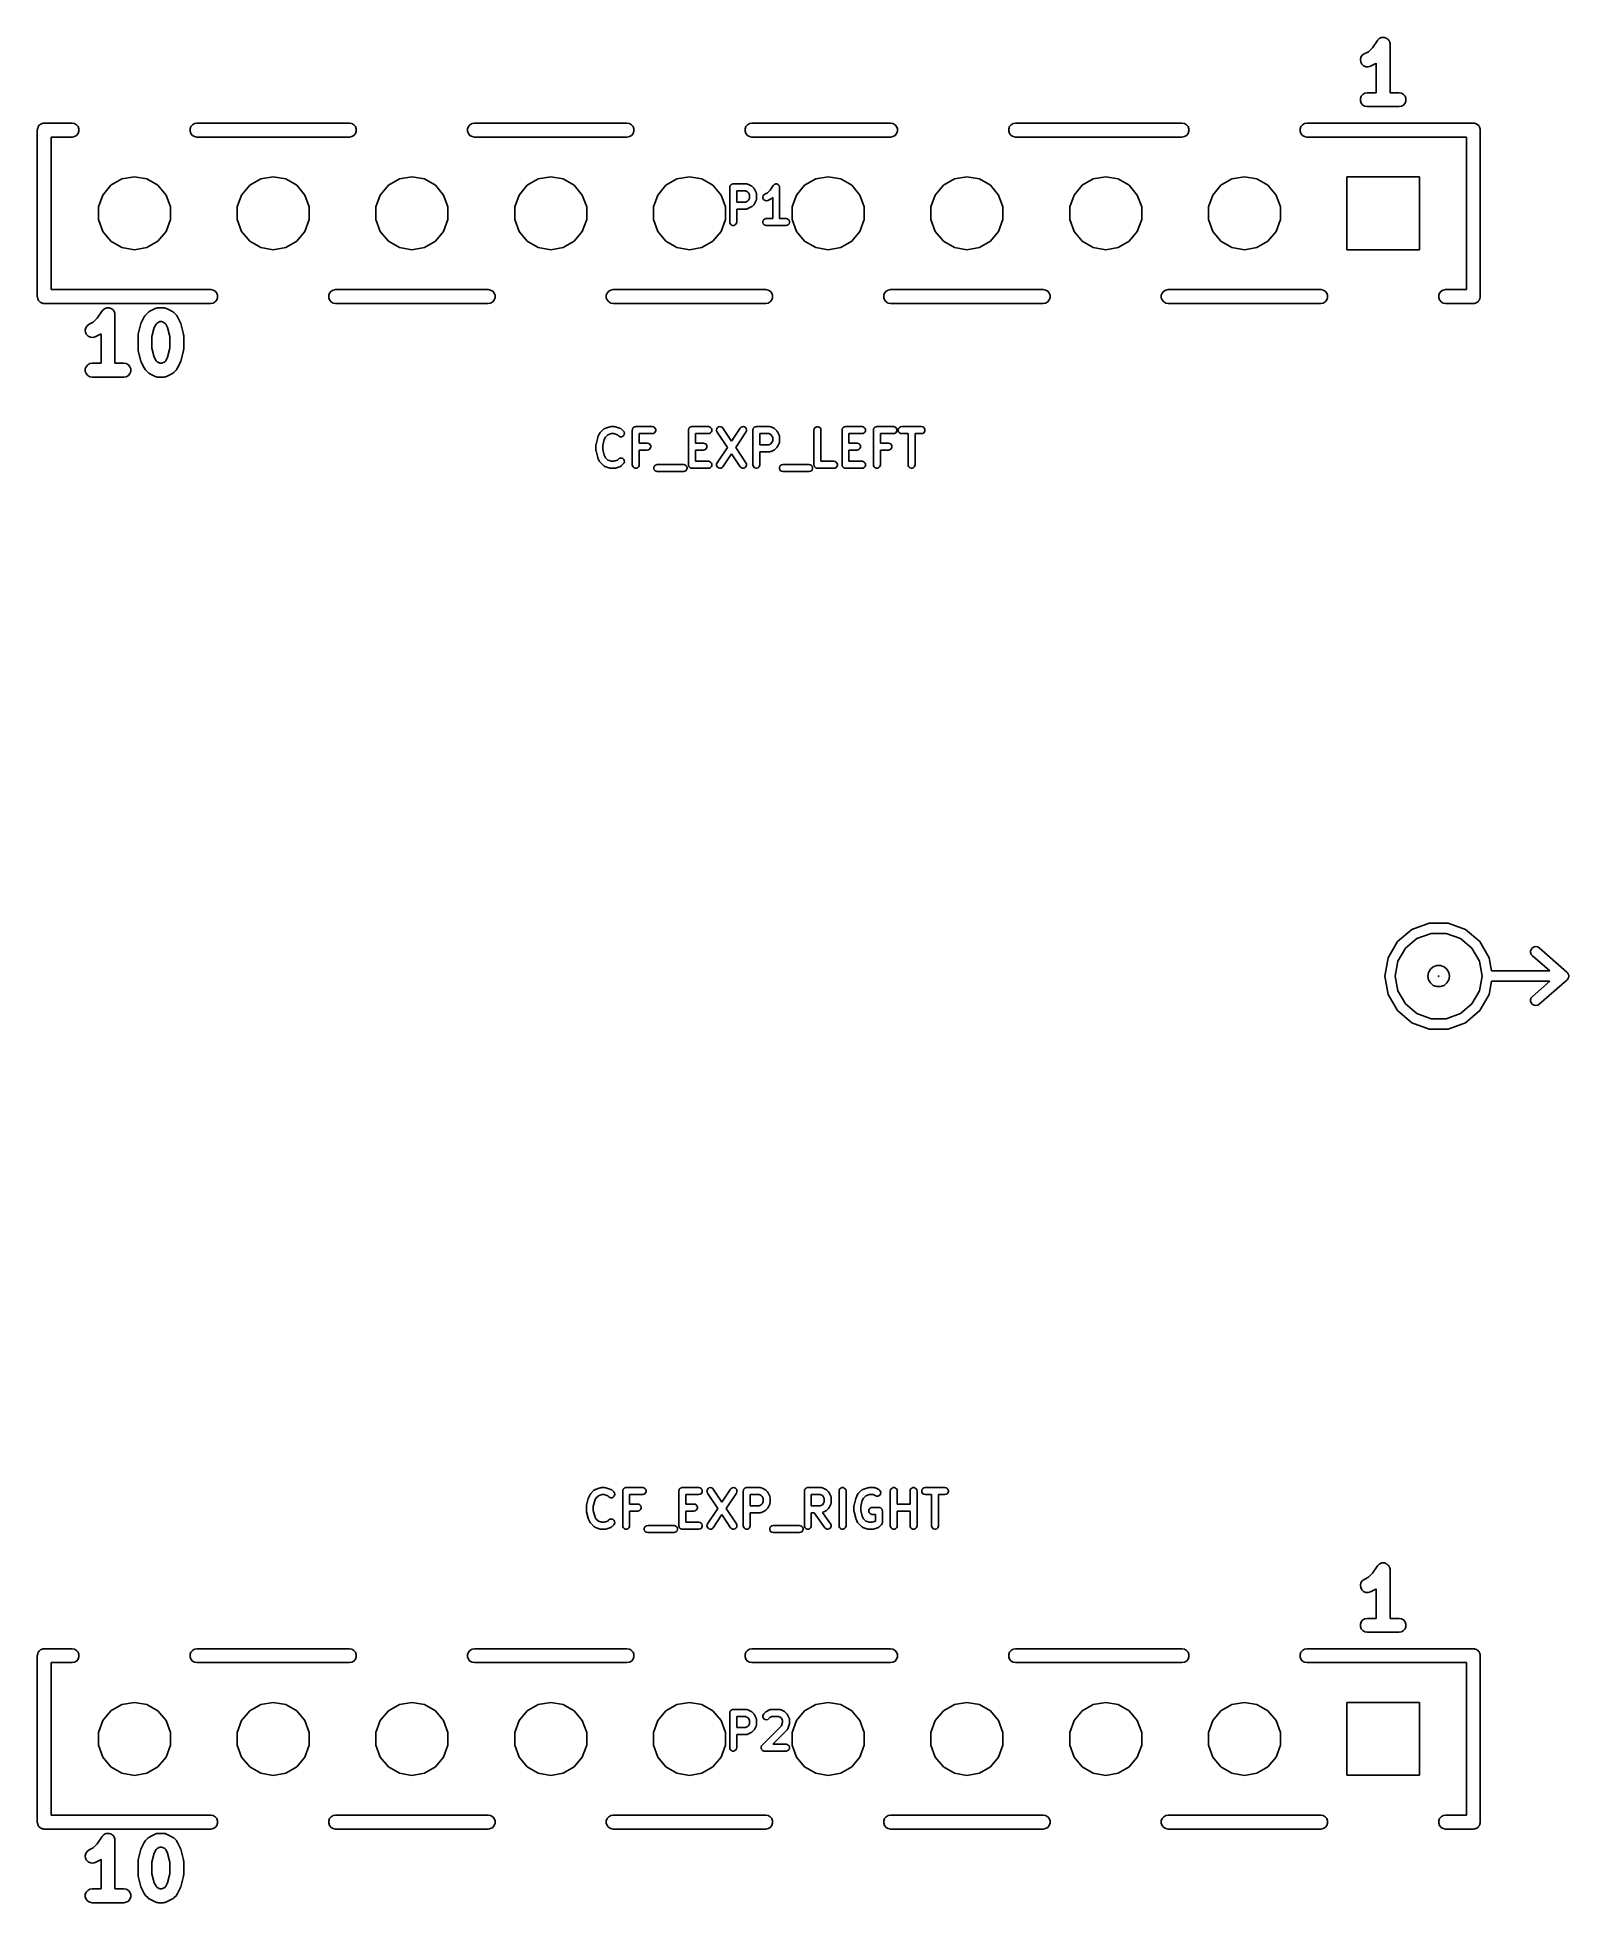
# Model space of a CAD drawing. Extents: x 128.6 to 150.7, y -110.4 to -83.5.
import ezdxf

# ---------------------------------------------------------------- set-up
doc = ezdxf.new("R2010")
doc.units = 0
doc.header["$MEASUREMENT"] = 0
doc.layers.add('BLACK', color=7, linetype='CONTINUOUS')

msp = doc.modelspace()

# ---------------------------------------------------------------- linework, layer by layer
at = {"layer": 'Black'}
for p, q in [((147.789, -83.6711), (147.847, -83.6134)), ((147.847, -83.6134), (147.918, -83.5074)), ((147.918, -83.5074), (147.922, -83.5033)), ((147.922, -83.5033), (147.924, -83.4985)), ((147.924, -83.4985), (147.934, -83.4909)), ((147.934, -83.4909), (147.942, -83.4822)), ((147.942, -83.4822), (147.947, -83.4798)), ((147.947, -83.4798), (147.951, -83.4762)), ((147.951, -83.4762), (147.962, -83.4721)), ((147.962, -83.4721), (147.973, -83.4669)), ((147.973, -83.4669), (147.978, -83.4662)), ((147.978, -83.4662), (147.984, -83.4643)), ((147.984, -83.4643), (147.996, -83.4643)), ((147.996, -83.4643), (148.007, -83.463)), ((148.007, -83.463), (148.013, -83.4643)), ((148.013, -83.4643), (148.018, -83.4643)), ((148.018, -83.4643), (148.03, -83.4684)), ((148.03, -83.4684), (148.041, -83.4713)), ((148.041, -83.4713), (148.046, -83.4743)), ((148.046, -83.4743), (148.051, -83.4762)), ((148.051, -83.4762), (148.06, -83.4839)), ((148.06, -83.4839), (148.07, -83.4905)), ((148.07, -83.4905), (148.073, -83.495)), ((148.073, -83.495), (148.078, -83.4985)), ((148.078, -83.4985), (148.084, -83.5089)), ((148.084, -83.5089), (148.091, -83.5185)), ((148.091, -83.5185), (148.092, -83.5238)), ((148.092, -83.5238), (148.095, -83.5286)), ((148.095, -83.5286), (148.097, -83.5404)), ((148.097, -83.5404), (148.1, -83.5518)), ((148.1, -83.5518), (148.1, -83.5574)), ((148.1, -83.5574), (148.101, -83.5628)), ((148.101, -83.5628), (148.101, -84.2628)), ((147.673, -83.7854), (147.681, -83.7516)), ((147.677, -83.8199), (147.673, -83.7854)), ((147.692, -83.851), (147.677, -83.8199)), ((147.681, -83.7516), (147.7, -83.7226)), ((147.717, -83.8748), (147.692, -83.851)), ((147.7, -83.7226), (147.728, -83.702)), ((147.749, -83.8887), (147.717, -83.8748)), ((147.728, -83.702), (147.789, -83.6711)), ((147.784, -83.8907), (147.749, -83.8887)), ((147.817, -83.8808), (147.784, -83.8907)), ((147.893, -83.8427), (147.817, -83.8808)), ((147.901, -83.8371), (147.893, -83.8427)), ((147.901, -84.2628), (147.901, -83.8371)), ((147.674, -84.3455), (147.686, -84.3128)), ((147.674, -84.3802), (147.674, -84.3455)), ((147.686, -84.4128), (147.674, -84.3802)), ((147.686, -84.3128), (147.708, -84.2862)), ((147.708, -84.4394), (147.686, -84.4128)), ((147.708, -84.2862), (147.738, -84.2689)), ((147.738, -84.4568), (147.708, -84.4394)), ((147.738, -84.2689), (147.772, -84.2628)), ((147.772, -84.4628), (147.738, -84.4568)), ((147.772, -84.2628), (147.901, -84.2628)), ((148.23, -84.4628), (147.772, -84.4628)), ((148.101, -84.2628), (148.23, -84.2628)), ((148.23, -84.2628), (148.264, -84.2689)), ((148.264, -84.4568), (148.23, -84.4628)), ((148.264, -84.2689), (148.294, -84.2862)), ((148.294, -84.4394), (148.264, -84.4568)), ((148.294, -84.2862), (148.316, -84.3128)), ((148.316, -84.4128), (148.294, -84.4394)), ((148.316, -84.3128), (148.328, -84.3455)), ((148.328, -84.3802), (148.316, -84.4128)), ((148.328, -84.3455), (148.328, -84.3802)), ((128.624, -84.7366), (128.631, -84.731)), ((128.631, -84.731), (128.637, -84.7243)), ((128.637, -84.7243), (128.644, -84.7199)), ((128.644, -84.7199), (128.651, -84.7143)), ((128.651, -84.7143), (128.659, -84.7113)), ((128.659, -84.7113), (128.667, -84.707)), ((128.667, -84.707), (128.675, -84.7054)), ((128.675, -84.7054), (128.684, -84.7024)), ((128.684, -84.7024), (128.692, -84.7024)), ((128.692, -84.7024), (128.701, -84.7009)), ((128.701, -84.7009), (129.101, -84.7009)), ((129.101, -84.7009), (129.135, -84.707)), ((129.135, -84.707), (129.165, -84.7243)), ((129.165, -84.7243), (129.188, -84.7509)), ((130.814, -84.7509), (130.837, -84.7243)), ((130.837, -84.7243), (130.867, -84.707)), ((130.867, -84.707), (130.901, -84.7009)), ((130.901, -84.7009), (133.101, -84.7009)), ((133.101, -84.7009), (133.135, -84.707)), ((133.135, -84.707), (133.165, -84.7243)), ((133.165, -84.7243), (133.188, -84.7509)), ((134.814, -84.7509), (134.837, -84.7243)), ((134.837, -84.7243), (134.867, -84.707)), ((134.867, -84.707), (134.901, -84.7009)), ((134.901, -84.7009), (137.101, -84.7009)), ((137.101, -84.7009), (137.135, -84.707)), ((137.135, -84.707), (137.165, -84.7243)), ((137.165, -84.7243), (137.188, -84.7509)), ((138.814, -84.7509), (138.837, -84.7243)), ((138.837, -84.7243), (138.867, -84.707)), ((138.867, -84.707), (138.901, -84.7009)), ((138.901, -84.7009), (140.901, -84.7009)), ((140.901, -84.7009), (140.935, -84.707)), ((140.935, -84.707), (140.965, -84.7243)), ((140.965, -84.7243), (140.988, -84.7509)), ((142.614, -84.7509), (142.637, -84.7243)), ((142.637, -84.7243), (142.667, -84.707)), ((142.667, -84.707), (142.701, -84.7009)), ((142.701, -84.7009), (145.101, -84.7009)), ((145.101, -84.7009), (145.135, -84.707)), ((145.135, -84.707), (145.165, -84.7243)), ((145.165, -84.7243), (145.188, -84.7509)), ((146.814, -84.7509), (146.837, -84.7243)), ((146.837, -84.7243), (146.867, -84.707)), ((146.867, -84.707), (146.901, -84.7009)), ((146.901, -84.7009), (149.301, -84.7009)), ((149.301, -84.7009), (149.31, -84.7024)), ((149.31, -84.7024), (149.318, -84.7024)), ((149.318, -84.7024), (149.327, -84.7054)), ((149.327, -84.7054), (149.335, -84.707)), ((149.335, -84.707), (149.343, -84.7113)), ((149.343, -84.7113), (149.351, -84.7143)), ((149.351, -84.7143), (149.358, -84.7199)), ((149.358, -84.7199), (149.365, -84.7243)), ((149.365, -84.7243), (149.371, -84.731)), ((149.371, -84.731), (149.378, -84.7366)), ((128.601, -84.8009), (128.603, -84.7923)), ((128.601, -87.2009), (128.601, -84.8009)), ((128.603, -84.7836), (128.606, -84.7753)), ((128.603, -84.7923), (128.603, -84.7836)), ((128.606, -84.7753), (128.607, -84.7667)), ((128.607, -84.7667), (128.611, -84.7591)), ((128.611, -84.7591), (128.614, -84.7509)), ((128.614, -84.7509), (128.62, -84.7442)), ((128.62, -84.7442), (128.624, -84.7366)), ((129.101, -84.9009), (128.801, -84.9009)), ((128.801, -84.9009), (128.801, -87.1009)), ((129.135, -84.8949), (129.101, -84.9009)), ((129.165, -84.8775), (129.135, -84.8949)), ((129.188, -84.8509), (129.165, -84.8775)), ((129.188, -84.7509), (129.199, -84.7836)), ((129.199, -84.8183), (129.188, -84.8509)), ((129.199, -84.7836), (129.199, -84.8183)), ((130.803, -84.7836), (130.814, -84.7509)), ((130.803, -84.8183), (130.803, -84.7836)), ((130.814, -84.8509), (130.803, -84.8183)), ((130.837, -84.8775), (130.814, -84.8509)), ((130.867, -84.8949), (130.837, -84.8775)), ((130.901, -84.9009), (130.867, -84.8949)), ((133.101, -84.9009), (130.901, -84.9009)), ((133.135, -84.8949), (133.101, -84.9009)), ((133.165, -84.8775), (133.135, -84.8949)), ((133.188, -84.8509), (133.165, -84.8775)), ((133.188, -84.7509), (133.199, -84.7836)), ((133.199, -84.8183), (133.188, -84.8509)), ((133.199, -84.7836), (133.199, -84.8183)), ((134.803, -84.7836), (134.814, -84.7509)), ((134.803, -84.8183), (134.803, -84.7836)), ((134.814, -84.8509), (134.803, -84.8183)), ((134.837, -84.8775), (134.814, -84.8509)), ((134.867, -84.8949), (134.837, -84.8775)), ((134.901, -84.9009), (134.867, -84.8949)), ((137.101, -84.9009), (134.901, -84.9009)), ((137.135, -84.8949), (137.101, -84.9009)), ((137.165, -84.8775), (137.135, -84.8949)), ((137.188, -84.8509), (137.165, -84.8775)), ((137.188, -84.7509), (137.199, -84.7836)), ((137.199, -84.8183), (137.188, -84.8509)), ((137.199, -84.7836), (137.199, -84.8183)), ((138.803, -84.7836), (138.814, -84.7509)), ((138.803, -84.8183), (138.803, -84.7836)), ((138.814, -84.8509), (138.803, -84.8183)), ((138.837, -84.8775), (138.814, -84.8509)), ((138.867, -84.8949), (138.837, -84.8775)), ((138.901, -84.9009), (138.867, -84.8949)), ((140.901, -84.9009), (138.901, -84.9009)), ((140.935, -84.8949), (140.901, -84.9009)), ((140.965, -84.8775), (140.935, -84.8949)), ((140.988, -84.8509), (140.965, -84.8775)), ((140.988, -84.7509), (140.999, -84.7836)), ((140.999, -84.8183), (140.988, -84.8509)), ((140.999, -84.7836), (140.999, -84.8183)), ((142.603, -84.7836), (142.614, -84.7509)), ((142.603, -84.8183), (142.603, -84.7836)), ((142.614, -84.8509), (142.603, -84.8183)), ((142.637, -84.8775), (142.614, -84.8509)), ((142.667, -84.8949), (142.637, -84.8775)), ((142.701, -84.9009), (142.667, -84.8949)), ((145.101, -84.9009), (142.701, -84.9009)), ((145.135, -84.8949), (145.101, -84.9009)), ((145.165, -84.8775), (145.135, -84.8949)), ((145.188, -84.8509), (145.165, -84.8775)), ((145.188, -84.7509), (145.199, -84.7836)), ((145.199, -84.8183), (145.188, -84.8509)), ((145.199, -84.7836), (145.199, -84.8183)), ((146.803, -84.7836), (146.814, -84.7509)), ((146.803, -84.8183), (146.803, -84.7836)), ((146.814, -84.8509), (146.803, -84.8183)), ((146.837, -84.8775), (146.814, -84.8509)), ((146.867, -84.8949), (146.837, -84.8775)), ((146.901, -84.9009), (146.867, -84.8949)), ((149.201, -84.9009), (146.901, -84.9009)), ((149.201, -87.1009), (149.201, -84.9009)), ((149.378, -84.7366), (149.382, -84.7442)), ((149.382, -84.7442), (149.388, -84.7509)), ((149.388, -84.7509), (149.391, -84.7591)), ((149.391, -84.7591), (149.395, -84.7667)), ((149.395, -84.7667), (149.396, -84.7753)), ((149.396, -84.7753), (149.399, -84.7836)), ((149.399, -84.7836), (149.399, -84.7923)), ((149.399, -84.7923), (149.401, -84.8009)), ((149.401, -84.8009), (149.401, -87.2009)), ((129.662, -85.5972), (129.821, -85.5057)), ((129.821, -85.5057), (130.001, -85.4739)), ((130.001, -85.4739), (130.181, -85.5057)), ((130.181, -85.5057), (130.34, -85.5972)), ((131.662, -85.5972), (131.821, -85.5057)), ((131.821, -85.5057), (132.001, -85.4739)), ((132.001, -85.4739), (132.181, -85.5057)), ((132.181, -85.5057), (132.34, -85.5972)), ((133.662, -85.5972), (133.821, -85.5057)), ((133.821, -85.5057), (134.001, -85.4739)), ((134.001, -85.4739), (134.181, -85.5057)), ((134.181, -85.5057), (134.34, -85.5972)), ((135.662, -85.5972), (135.821, -85.5057)), ((135.821, -85.5057), (136.001, -85.4739)), ((136.001, -85.4739), (136.181, -85.5057)), ((136.181, -85.5057), (136.34, -85.5972)), ((137.662, -85.5972), (137.821, -85.5057)), ((137.821, -85.5057), (138.001, -85.4739)), ((138.001, -85.4739), (138.181, -85.5057)), ((138.181, -85.5057), (138.34, -85.5972)), ((139.662, -85.5972), (139.821, -85.5057)), ((139.821, -85.5057), (140.001, -85.4739)), ((140.001, -85.4739), (140.181, -85.5057)), ((140.181, -85.5057), (140.34, -85.5972)), ((141.662, -85.5972), (141.821, -85.5057)), ((141.821, -85.5057), (142.001, -85.4739)), ((142.001, -85.4739), (142.181, -85.5057)), ((142.181, -85.5057), (142.34, -85.5972)), ((143.662, -85.5972), (143.821, -85.5057)), ((143.821, -85.5057), (144.001, -85.4739)), ((144.001, -85.4739), (144.181, -85.5057)), ((144.181, -85.5057), (144.34, -85.5972)), ((145.662, -85.5972), (145.821, -85.5057)), ((145.821, -85.5057), (146.001, -85.4739)), ((146.001, -85.4739), (146.181, -85.5057)), ((146.181, -85.5057), (146.34, -85.5972)), ((147.476, -86.5259), (147.476, -85.4759)), ((147.476, -85.4759), (148.526, -85.4759)), ((148.526, -85.4759), (148.526, -86.5259)), ((129.482, -85.9094), (129.545, -85.7374)), ((129.545, -85.7374), (129.662, -85.5972)), ((130.34, -85.5972), (130.457, -85.7374)), ((130.457, -85.7374), (130.52, -85.9094)), ((131.482, -85.9094), (131.545, -85.7374)), ((131.545, -85.7374), (131.662, -85.5972)), ((132.34, -85.5972), (132.457, -85.7374)), ((132.457, -85.7374), (132.52, -85.9094)), ((133.482, -85.9094), (133.545, -85.7374)), ((133.545, -85.7374), (133.662, -85.5972)), ((134.34, -85.5972), (134.457, -85.7374)), ((134.457, -85.7374), (134.52, -85.9094)), ((135.482, -85.9094), (135.545, -85.7374)), ((135.545, -85.7374), (135.662, -85.5972)), ((136.34, -85.5972), (136.457, -85.7374)), ((136.457, -85.7374), (136.52, -85.9094)), ((137.482, -85.9094), (137.545, -85.7374)), ((137.545, -85.7374), (137.662, -85.5972)), ((138.34, -85.5972), (138.457, -85.7374)), ((138.457, -85.7374), (138.52, -85.9094)), ((138.582, -85.6271), (138.583, -85.6228)), ((138.582, -86.1271), (138.582, -85.6271)), ((138.583, -85.6184), (138.584, -85.6143)), ((138.583, -85.6228), (138.583, -85.6184)), ((138.584, -85.6143), (138.585, -85.61)), ((138.585, -85.61), (138.587, -85.6062)), ((138.587, -85.6062), (138.589, -85.6021)), ((138.589, -85.6021), (138.591, -85.5988)), ((138.591, -85.5988), (138.594, -85.595)), ((138.594, -85.595), (138.597, -85.5922)), ((138.597, -85.5922), (138.6, -85.5888)), ((138.6, -85.5888), (138.604, -85.5866)), ((138.604, -85.5866), (138.607, -85.5838)), ((138.607, -85.5838), (138.611, -85.5823)), ((138.611, -85.5823), (138.615, -85.5801)), ((138.615, -85.5801), (138.619, -85.5794)), ((138.619, -85.5794), (138.623, -85.5779)), ((138.623, -85.5779), (138.628, -85.5779)), ((138.628, -85.5779), (138.632, -85.5771)), ((138.632, -85.5771), (138.822, -85.5771)), ((138.682, -85.6771), (138.682, -85.839)), ((138.811, -85.6771), (138.682, -85.6771)), ((138.84, -85.692), (138.811, -85.6771)), ((138.822, -85.5771), (138.825, -85.5776)), ((138.825, -85.5776), (138.828, -85.5774)), ((138.828, -85.5774), (138.834, -85.5791)), ((138.834, -85.5791), (138.84, -85.5801)), ((138.84, -85.5801), (138.842, -85.5816)), ((138.853, -85.7043), (138.84, -85.692)), ((138.842, -85.5816), (138.845, -85.5824)), ((138.845, -85.5824), (138.892, -85.6062)), ((138.868, -85.7342), (138.853, -85.7043)), ((138.853, -85.8118), (138.868, -85.782)), ((138.868, -85.782), (138.868, -85.7342)), ((138.892, -85.6062), (138.899, -85.611)), ((138.899, -85.611), (138.905, -85.6156)), ((138.905, -85.6156), (138.929, -85.6394)), ((138.929, -85.6394), (138.934, -85.6459)), ((138.934, -85.6459), (138.939, -85.6524)), ((138.939, -85.6524), (138.962, -85.7)), ((138.962, -85.7), (138.963, -85.7028)), ((138.963, -85.7028), (138.965, -85.7052)), ((138.965, -85.8109), (138.963, -85.8134)), ((138.965, -85.7052), (138.966, -85.711)), ((138.966, -85.8051), (138.965, -85.8109)), ((138.966, -85.711), (138.967, -85.7166)), ((138.967, -85.7995), (138.966, -85.8051)), ((138.967, -85.7166), (138.967, -85.7195)), ((138.967, -85.7195), (138.968, -85.7223)), ((138.968, -85.7938), (138.967, -85.7966)), ((138.967, -85.7966), (138.967, -85.7995)), ((138.968, -85.7223), (138.968, -85.7938)), ((139.058, -85.767), (139.062, -85.7501)), ((139.06, -85.7842), (139.058, -85.767)), ((139.068, -85.7998), (139.06, -85.7842)), ((139.062, -85.7501), (139.072, -85.7356)), ((139.081, -85.8117), (139.068, -85.7998)), ((139.072, -85.7356), (139.086, -85.7252)), ((139.086, -85.7252), (139.126, -85.7051)), ((139.126, -85.7051), (139.165, -85.6667)), ((139.178, -85.7909), (139.131, -85.8147)), ((139.165, -85.6667), (139.209, -85.5994)), ((139.185, -85.7861), (139.178, -85.7909)), ((139.191, -85.7815), (139.185, -85.7861)), ((139.201, -85.7716), (139.191, -85.7815)), ((139.201, -86.0771), (139.201, -85.7716)), ((139.209, -85.5994), (139.211, -85.5974)), ((139.211, -85.5974), (139.213, -85.595)), ((139.213, -85.595), (139.217, -85.5911)), ((139.217, -85.5911), (139.221, -85.5868)), ((139.221, -85.5868), (139.224, -85.5856)), ((139.224, -85.5856), (139.226, -85.5838)), ((139.226, -85.5838), (139.232, -85.5818)), ((139.232, -85.5818), (139.237, -85.5791)), ((139.237, -85.5791), (139.24, -85.5788)), ((139.24, -85.5788), (139.242, -85.5779)), ((139.242, -85.5779), (139.248, -85.5779)), ((139.248, -85.5779), (139.254, -85.5772)), ((139.254, -85.5772), (139.257, -85.5779)), ((139.257, -85.5779), (139.26, -85.5779)), ((139.26, -85.5779), (139.265, -85.5799)), ((139.265, -85.5799), (139.271, -85.5813)), ((139.271, -85.5813), (139.273, -85.5829)), ((139.273, -85.5829), (139.276, -85.5838)), ((139.276, -85.5838), (139.281, -85.5876)), ((139.281, -85.5876), (139.286, -85.591)), ((139.286, -85.591), (139.287, -85.5932)), ((139.287, -85.5932), (139.289, -85.595)), ((139.289, -85.595), (139.292, -85.6001)), ((139.292, -85.6001), (139.296, -85.6049)), ((139.296, -85.6049), (139.297, -85.6076)), ((139.297, -85.6076), (139.298, -85.61)), ((139.298, -85.61), (139.299, -85.6159)), ((139.299, -85.6159), (139.301, -85.6216)), ((139.301, -85.6216), (139.301, -85.6244)), ((139.301, -85.6244), (139.301, -85.6271)), ((139.301, -85.6271), (139.301, -86.0771)), ((139.482, -85.9094), (139.545, -85.7374)), ((139.545, -85.7374), (139.662, -85.5972)), ((140.34, -85.5972), (140.457, -85.7374)), ((140.457, -85.7374), (140.52, -85.9094)), ((141.482, -85.9094), (141.545, -85.7374)), ((141.545, -85.7374), (141.662, -85.5972)), ((142.34, -85.5972), (142.457, -85.7374)), ((142.457, -85.7374), (142.52, -85.9094)), ((143.482, -85.9094), (143.545, -85.7374)), ((143.545, -85.7374), (143.662, -85.5972)), ((144.34, -85.5972), (144.457, -85.7374)), ((144.457, -85.7374), (144.52, -85.9094)), ((145.482, -85.9094), (145.545, -85.7374)), ((145.545, -85.7374), (145.662, -85.5972)), ((146.34, -85.5972), (146.457, -85.7374)), ((146.457, -85.7374), (146.52, -85.9094)), ((129.482, -86.0924), (129.482, -85.9094)), ((130.52, -85.9094), (130.52, -86.0924)), ((131.482, -86.0924), (131.482, -85.9094)), ((132.52, -85.9094), (132.52, -86.0924)), ((133.482, -86.0924), (133.482, -85.9094)), ((134.52, -85.9094), (134.52, -86.0924)), ((135.482, -86.0924), (135.482, -85.9094)), ((136.52, -85.9094), (136.52, -86.0924)), ((137.482, -86.0924), (137.482, -85.9094)), ((138.52, -85.9094), (138.52, -86.0924)), ((138.682, -85.839), (138.811, -85.839)), ((138.822, -85.939), (138.682, -85.939)), ((138.682, -85.939), (138.682, -86.1271)), ((138.811, -85.839), (138.84, -85.8241)), ((138.825, -85.9385), (138.822, -85.939)), ((138.828, -85.9387), (138.825, -85.9385)), ((138.834, -85.937), (138.828, -85.9387)), ((138.84, -85.936), (138.834, -85.937)), ((138.84, -85.8241), (138.853, -85.8118)), ((138.842, -85.9346), (138.84, -85.936)), ((138.845, -85.9337), (138.842, -85.9346)), ((138.892, -85.9099), (138.845, -85.9337)), ((138.899, -85.9052), (138.892, -85.9099)), ((138.905, -85.9006), (138.899, -85.9052)), ((138.929, -85.8768), (138.905, -85.9006)), ((138.934, -85.8702), (138.929, -85.8768)), ((138.939, -85.8638), (138.934, -85.8702)), ((138.962, -85.8161), (138.939, -85.8638)), ((138.963, -85.8134), (138.962, -85.8161)), ((139.097, -85.8186), (139.081, -85.8117)), ((139.091, -86.0801), (139.108, -86.0771)), ((139.114, -85.8196), (139.097, -85.8186)), ((139.108, -86.0771), (139.201, -86.0771)), ((139.131, -85.8147), (139.114, -85.8196)), ((139.301, -86.0771), (139.394, -86.0771)), ((139.394, -86.0771), (139.411, -86.0801)), ((139.482, -86.0924), (139.482, -85.9094)), ((140.52, -85.9094), (140.52, -86.0924)), ((141.482, -86.0924), (141.482, -85.9094)), ((142.52, -85.9094), (142.52, -86.0924)), ((143.482, -86.0924), (143.482, -85.9094)), ((144.52, -85.9094), (144.52, -86.0924)), ((145.482, -86.0924), (145.482, -85.9094)), ((146.52, -85.9094), (146.52, -86.0924)), ((129.545, -86.2644), (129.482, -86.0924)), ((129.662, -86.4046), (129.545, -86.2644)), ((130.457, -86.2644), (130.34, -86.4046)), ((130.52, -86.0924), (130.457, -86.2644)), ((131.545, -86.2644), (131.482, -86.0924)), ((131.662, -86.4046), (131.545, -86.2644)), ((132.457, -86.2644), (132.34, -86.4046)), ((132.52, -86.0924), (132.457, -86.2644)), ((133.545, -86.2644), (133.482, -86.0924)), ((133.662, -86.4046), (133.545, -86.2644)), ((134.457, -86.2644), (134.34, -86.4046)), ((134.52, -86.0924), (134.457, -86.2644)), ((135.545, -86.2644), (135.482, -86.0924)), ((135.662, -86.4046), (135.545, -86.2644)), ((136.457, -86.2644), (136.34, -86.4046)), ((136.52, -86.0924), (136.457, -86.2644)), ((137.545, -86.2644), (137.482, -86.0924)), ((137.662, -86.4046), (137.545, -86.2644)), ((138.457, -86.2644), (138.34, -86.4046)), ((138.52, -86.0924), (138.457, -86.2644)), ((138.585, -86.1442), (138.582, -86.1271)), ((138.594, -86.1592), (138.585, -86.1442)), ((138.607, -86.1704), (138.594, -86.1592)), ((138.623, -86.1764), (138.607, -86.1704)), ((138.641, -86.1764), (138.623, -86.1764)), ((138.657, -86.1704), (138.641, -86.1764)), ((138.67, -86.1592), (138.657, -86.1704)), ((138.679, -86.1442), (138.67, -86.1592)), ((138.682, -86.1271), (138.679, -86.1442)), ((139.059, -86.1184), (139.065, -86.1021)), ((139.059, -86.1358), (139.059, -86.1184)), ((139.065, -86.1521), (139.059, -86.1358)), ((139.065, -86.1021), (139.076, -86.0888)), ((139.076, -86.1654), (139.065, -86.1521)), ((139.076, -86.0888), (139.091, -86.0801)), ((139.091, -86.1741), (139.076, -86.1654)), ((139.108, -86.1771), (139.091, -86.1741)), ((139.394, -86.1771), (139.108, -86.1771)), ((139.411, -86.1741), (139.394, -86.1771)), ((139.411, -86.0801), (139.426, -86.0888)), ((139.426, -86.1654), (139.411, -86.1741)), ((139.426, -86.0888), (139.437, -86.1021)), ((139.437, -86.1521), (139.426, -86.1654)), ((139.437, -86.1021), (139.443, -86.1184)), ((139.443, -86.1358), (139.437, -86.1521)), ((139.443, -86.1184), (139.443, -86.1358)), ((139.545, -86.2644), (139.482, -86.0924)), ((139.662, -86.4046), (139.545, -86.2644)), ((140.457, -86.2644), (140.34, -86.4046)), ((140.52, -86.0924), (140.457, -86.2644)), ((141.545, -86.2644), (141.482, -86.0924)), ((141.662, -86.4046), (141.545, -86.2644)), ((142.457, -86.2644), (142.34, -86.4046)), ((142.52, -86.0924), (142.457, -86.2644)), ((143.545, -86.2644), (143.482, -86.0924)), ((143.662, -86.4046), (143.545, -86.2644)), ((144.457, -86.2644), (144.34, -86.4046)), ((144.52, -86.0924), (144.457, -86.2644)), ((145.545, -86.2644), (145.482, -86.0924)), ((145.662, -86.4046), (145.545, -86.2644)), ((146.457, -86.2644), (146.34, -86.4046)), ((146.52, -86.0924), (146.457, -86.2644)), ((129.821, -86.4961), (129.662, -86.4046)), ((130.001, -86.5279), (129.821, -86.4961)), ((130.181, -86.4961), (130.001, -86.5279)), ((130.34, -86.4046), (130.181, -86.4961)), ((131.821, -86.4961), (131.662, -86.4046)), ((132.001, -86.5279), (131.821, -86.4961)), ((132.181, -86.4961), (132.001, -86.5279)), ((132.34, -86.4046), (132.181, -86.4961)), ((133.821, -86.4961), (133.662, -86.4046)), ((134.001, -86.5279), (133.821, -86.4961)), ((134.181, -86.4961), (134.001, -86.5279)), ((134.34, -86.4046), (134.181, -86.4961)), ((135.821, -86.4961), (135.662, -86.4046)), ((136.001, -86.5279), (135.821, -86.4961)), ((136.181, -86.4961), (136.001, -86.5279)), ((136.34, -86.4046), (136.181, -86.4961)), ((137.821, -86.4961), (137.662, -86.4046)), ((138.001, -86.5279), (137.821, -86.4961)), ((138.181, -86.4961), (138.001, -86.5279)), ((138.34, -86.4046), (138.181, -86.4961)), ((139.821, -86.4961), (139.662, -86.4046)), ((140.001, -86.5279), (139.821, -86.4961)), ((140.181, -86.4961), (140.001, -86.5279)), ((140.34, -86.4046), (140.181, -86.4961)), ((141.821, -86.4961), (141.662, -86.4046)), ((142.001, -86.5279), (141.821, -86.4961)), ((142.181, -86.4961), (142.001, -86.5279)), ((142.34, -86.4046), (142.181, -86.4961)), ((143.821, -86.4961), (143.662, -86.4046)), ((144.001, -86.5279), (143.821, -86.4961)), ((144.181, -86.4961), (144.001, -86.5279)), ((144.34, -86.4046), (144.181, -86.4961)), ((145.821, -86.4961), (145.662, -86.4046)), ((146.001, -86.5279), (145.821, -86.4961)), ((146.181, -86.4961), (146.001, -86.5279)), ((146.34, -86.4046), (146.181, -86.4961)), ((148.526, -86.5259), (147.476, -86.5259)), ((128.801, -87.1009), (131.101, -87.1009)), ((131.101, -87.1009), (131.135, -87.107)), ((131.135, -87.107), (131.165, -87.1243)), ((131.165, -87.1243), (131.188, -87.1509)), ((131.188, -87.1509), (131.199, -87.1836)), ((132.803, -87.1836), (132.814, -87.1509)), ((132.814, -87.1509), (132.837, -87.1243)), ((132.837, -87.1243), (132.867, -87.107)), ((132.867, -87.107), (132.901, -87.1009)), ((132.901, -87.1009), (135.101, -87.1009)), ((135.101, -87.1009), (135.135, -87.107)), ((135.135, -87.107), (135.165, -87.1243)), ((135.165, -87.1243), (135.188, -87.1509)), ((135.188, -87.1509), (135.199, -87.1836)), ((136.803, -87.1836), (136.814, -87.1509)), ((136.814, -87.1509), (136.837, -87.1243)), ((136.837, -87.1243), (136.867, -87.107)), ((136.867, -87.107), (136.901, -87.1009)), ((136.901, -87.1009), (139.101, -87.1009)), ((139.101, -87.1009), (139.135, -87.107)), ((139.135, -87.107), (139.165, -87.1243)), ((139.165, -87.1243), (139.188, -87.1509)), ((139.188, -87.1509), (139.199, -87.1836)), ((140.803, -87.1836), (140.814, -87.1509)), ((140.814, -87.1509), (140.837, -87.1243)), ((140.837, -87.1243), (140.867, -87.107)), ((140.867, -87.107), (140.901, -87.1009)), ((140.901, -87.1009), (143.101, -87.1009)), ((143.101, -87.1009), (143.135, -87.107)), ((143.135, -87.107), (143.165, -87.1243)), ((143.165, -87.1243), (143.188, -87.1509)), ((143.188, -87.1509), (143.199, -87.1836)), ((144.803, -87.1836), (144.814, -87.1509)), ((144.814, -87.1509), (144.837, -87.1243)), ((144.837, -87.1243), (144.867, -87.107)), ((144.867, -87.107), (144.901, -87.1009)), ((144.901, -87.1009), (147.101, -87.1009)), ((147.101, -87.1009), (147.135, -87.107)), ((147.135, -87.107), (147.165, -87.1243)), ((147.165, -87.1243), (147.188, -87.1509)), ((147.188, -87.1509), (147.199, -87.1836)), ((148.803, -87.1836), (148.814, -87.1509)), ((148.814, -87.1509), (148.837, -87.1243)), ((148.837, -87.1243), (148.867, -87.107)), ((148.867, -87.107), (148.901, -87.1009)), ((148.901, -87.1009), (149.201, -87.1009)), ((128.603, -87.2095), (128.601, -87.2009)), ((128.603, -87.2183), (128.603, -87.2095)), ((128.606, -87.2265), (128.603, -87.2183)), ((128.607, -87.2351), (128.606, -87.2265)), ((128.611, -87.2427), (128.607, -87.2351)), ((128.614, -87.2509), (128.611, -87.2427)), ((128.62, -87.2576), (128.614, -87.2509)), ((128.624, -87.2652), (128.62, -87.2576)), ((128.631, -87.2708), (128.624, -87.2652)), ((128.637, -87.2775), (128.631, -87.2708)), ((128.644, -87.2819), (128.637, -87.2775)), ((128.651, -87.2875), (128.644, -87.2819)), ((128.659, -87.2905), (128.651, -87.2875)), ((128.667, -87.2949), (128.659, -87.2905)), ((128.675, -87.2964), (128.667, -87.2949)), ((128.684, -87.2994), (128.675, -87.2964)), ((128.692, -87.2994), (128.684, -87.2994)), ((128.701, -87.3009), (128.692, -87.2994)), ((131.101, -87.3009), (128.701, -87.3009)), ((129.466, -87.5134), (129.537, -87.4074)), ((129.537, -87.4074), (129.541, -87.4033)), ((129.541, -87.4033), (129.543, -87.3985)), ((129.543, -87.3985), (129.553, -87.3909)), ((129.553, -87.3909), (129.561, -87.3822)), ((129.561, -87.3822), (129.566, -87.3798)), ((129.566, -87.3798), (129.57, -87.3762)), ((129.57, -87.3762), (129.581, -87.3721)), ((129.581, -87.3721), (129.592, -87.3669)), ((129.592, -87.3669), (129.597, -87.3662)), ((129.597, -87.3662), (129.603, -87.3643)), ((129.603, -87.3643), (129.615, -87.3643)), ((129.615, -87.3643), (129.626, -87.363)), ((129.626, -87.363), (129.632, -87.3643)), ((129.632, -87.3643), (129.637, -87.3643)), ((129.637, -87.3643), (129.649, -87.3684)), ((129.649, -87.3684), (129.66, -87.3713)), ((129.66, -87.3713), (129.665, -87.3743)), ((129.665, -87.3743), (129.67, -87.3762)), ((129.67, -87.3762), (129.679, -87.3839)), ((129.679, -87.3839), (129.689, -87.3905)), ((129.689, -87.3905), (129.692, -87.395)), ((129.692, -87.395), (129.697, -87.3985)), ((129.697, -87.3985), (129.703, -87.4089)), ((129.703, -87.4089), (129.71, -87.4185)), ((129.71, -87.4185), (129.711, -87.4238)), ((129.711, -87.4238), (129.714, -87.4286)), ((130.197, -87.4302), (130.21, -87.421)), ((130.21, -87.421), (130.223, -87.4115)), ((130.223, -87.4115), (130.299, -87.3734)), ((130.299, -87.3734), (130.305, -87.3717)), ((130.305, -87.3717), (130.31, -87.3689)), ((130.31, -87.3689), (130.321, -87.3668)), ((130.321, -87.3668), (130.332, -87.3635)), ((130.332, -87.3635), (130.338, -87.3638)), ((130.338, -87.3638), (130.344, -87.3628)), ((130.344, -87.3628), (130.42, -87.3628)), ((130.42, -87.3628), (130.426, -87.3638)), ((130.426, -87.3638), (130.431, -87.3635)), ((130.431, -87.3635), (130.443, -87.3668)), ((130.443, -87.3668), (130.454, -87.3689)), ((130.454, -87.3689), (130.459, -87.3717)), ((130.459, -87.3717), (130.465, -87.3734)), ((130.465, -87.3734), (130.541, -87.4115)), ((130.541, -87.4115), (130.554, -87.421)), ((130.554, -87.421), (130.567, -87.4302)), ((131.135, -87.2949), (131.101, -87.3009)), ((131.165, -87.2775), (131.135, -87.2949)), ((131.188, -87.2509), (131.165, -87.2775)), ((131.199, -87.2183), (131.188, -87.2509)), ((131.199, -87.1836), (131.199, -87.2183)), ((132.803, -87.2183), (132.803, -87.1836)), ((132.814, -87.2509), (132.803, -87.2183)), ((132.837, -87.2775), (132.814, -87.2509)), ((132.867, -87.2949), (132.837, -87.2775)), ((132.901, -87.3009), (132.867, -87.2949)), ((135.101, -87.3009), (132.901, -87.3009)), ((135.135, -87.2949), (135.101, -87.3009)), ((135.165, -87.2775), (135.135, -87.2949)), ((135.188, -87.2509), (135.165, -87.2775)), ((135.199, -87.2183), (135.188, -87.2509)), ((135.199, -87.1836), (135.199, -87.2183)), ((136.803, -87.2183), (136.803, -87.1836)), ((136.814, -87.2509), (136.803, -87.2183)), ((136.837, -87.2775), (136.814, -87.2509)), ((136.867, -87.2949), (136.837, -87.2775)), ((136.901, -87.3009), (136.867, -87.2949)), ((139.101, -87.3009), (136.901, -87.3009)), ((139.135, -87.2949), (139.101, -87.3009)), ((139.165, -87.2775), (139.135, -87.2949)), ((139.188, -87.2509), (139.165, -87.2775)), ((139.199, -87.2183), (139.188, -87.2509)), ((139.199, -87.1836), (139.199, -87.2183)), ((140.803, -87.2183), (140.803, -87.1836)), ((140.814, -87.2509), (140.803, -87.2183)), ((140.837, -87.2775), (140.814, -87.2509)), ((140.867, -87.2949), (140.837, -87.2775)), ((140.901, -87.3009), (140.867, -87.2949)), ((143.101, -87.3009), (140.901, -87.3009)), ((143.135, -87.2949), (143.101, -87.3009)), ((143.165, -87.2775), (143.135, -87.2949)), ((143.188, -87.2509), (143.165, -87.2775)), ((143.199, -87.2183), (143.188, -87.2509)), ((143.199, -87.1836), (143.199, -87.2183)), ((144.803, -87.2183), (144.803, -87.1836)), ((144.814, -87.2509), (144.803, -87.2183)), ((144.837, -87.2775), (144.814, -87.2509)), ((144.867, -87.2949), (144.837, -87.2775)), ((144.901, -87.3009), (144.867, -87.2949)), ((147.101, -87.3009), (144.901, -87.3009)), ((147.135, -87.2949), (147.101, -87.3009)), ((147.165, -87.2775), (147.135, -87.2949)), ((147.188, -87.2509), (147.165, -87.2775)), ((147.199, -87.2183), (147.188, -87.2509)), ((147.199, -87.1836), (147.199, -87.2183)), ((148.803, -87.2183), (148.803, -87.1836)), ((148.814, -87.2509), (148.803, -87.2183)), ((148.837, -87.2775), (148.814, -87.2509)), ((148.867, -87.2949), (148.837, -87.2775)), ((148.901, -87.3009), (148.867, -87.2949)), ((149.301, -87.3009), (148.901, -87.3009)), ((149.31, -87.2994), (149.301, -87.3009)), ((149.318, -87.2994), (149.31, -87.2994)), ((149.327, -87.2964), (149.318, -87.2994)), ((149.335, -87.2949), (149.327, -87.2964)), ((149.343, -87.2905), (149.335, -87.2949)), ((149.351, -87.2875), (149.343, -87.2905)), ((149.358, -87.2819), (149.351, -87.2875)), ((149.365, -87.2775), (149.358, -87.2819)), ((149.371, -87.2708), (149.365, -87.2775)), ((149.378, -87.2652), (149.371, -87.2708)), ((149.382, -87.2576), (149.378, -87.2652)), ((149.388, -87.2509), (149.382, -87.2576)), ((149.391, -87.2427), (149.388, -87.2509)), ((149.395, -87.2351), (149.391, -87.2427)), ((149.396, -87.2265), (149.395, -87.2351)), ((149.399, -87.2183), (149.396, -87.2265)), ((149.401, -87.2009), (149.399, -87.2095)), ((149.399, -87.2095), (149.399, -87.2183)), ((129.292, -87.6854), (129.3, -87.6516)), ((129.296, -87.7199), (129.292, -87.6854)), ((129.3, -87.6516), (129.319, -87.6226)), ((129.319, -87.6226), (129.347, -87.602)), ((129.347, -87.602), (129.408, -87.5711)), ((129.408, -87.5711), (129.466, -87.5134)), ((129.714, -87.4286), (129.716, -87.4404)), ((129.716, -87.4404), (129.719, -87.4518)), ((129.719, -87.4518), (129.719, -87.4574)), ((129.719, -87.4574), (129.72, -87.4628)), ((129.72, -87.4628), (129.72, -88.1628)), ((130.056, -87.7433), (130.094, -87.591)), ((130.094, -87.591), (130.099, -87.581)), ((130.099, -87.581), (130.102, -87.5705)), ((130.102, -87.5705), (130.14, -87.4943)), ((130.14, -87.4943), (130.15, -87.4814)), ((130.15, -87.4814), (130.159, -87.4683)), ((130.159, -87.4683), (130.197, -87.4302)), ((130.286, -87.6501), (130.253, -87.7799)), ((130.312, -87.5983), (130.286, -87.6501)), ((130.327, -87.5831), (130.312, -87.5983)), ((130.367, -87.5628), (130.327, -87.5831)), ((130.396, -87.5628), (130.367, -87.5628)), ((130.437, -87.5831), (130.396, -87.5628)), ((130.452, -87.5983), (130.437, -87.5831)), ((130.478, -87.6501), (130.452, -87.5983)), ((130.511, -87.7799), (130.478, -87.6501)), ((130.567, -87.4302), (130.605, -87.4683)), ((130.605, -87.4683), (130.614, -87.4814)), ((130.614, -87.4814), (130.624, -87.4943)), ((130.624, -87.4943), (130.662, -87.5705)), ((130.662, -87.5705), (130.665, -87.581)), ((130.665, -87.581), (130.669, -87.591)), ((130.669, -87.591), (130.708, -87.7433)), ((129.311, -87.751), (129.296, -87.7199)), ((129.336, -87.7748), (129.311, -87.751)), ((129.368, -87.7887), (129.336, -87.7748)), ((129.403, -87.7907), (129.368, -87.7887)), ((129.436, -87.7808), (129.403, -87.7907)), ((129.512, -87.7427), (129.436, -87.7808)), ((129.52, -87.7371), (129.512, -87.7427)), ((129.52, -88.1628), (129.52, -87.7371)), ((130.053, -87.7676), (130.056, -87.7555)), ((130.053, -87.9581), (130.053, -87.7676)), ((130.056, -87.9701), (130.053, -87.9581)), ((130.056, -87.7555), (130.056, -87.7433)), ((130.253, -87.7799), (130.253, -87.9458)), ((130.253, -87.9458), (130.286, -88.0755)), ((130.478, -88.0755), (130.511, -87.9458)), ((130.511, -87.9458), (130.511, -87.7799)), ((130.708, -87.7433), (130.708, -87.7555)), ((130.708, -87.7555), (130.711, -87.7676)), ((130.711, -87.9581), (130.708, -87.9701)), ((130.711, -87.7676), (130.711, -87.9581)), ((129.293, -88.2455), (129.305, -88.2128)), ((129.305, -88.2128), (129.327, -88.1862)), ((129.327, -88.1862), (129.357, -88.1689)), ((129.357, -88.1689), (129.391, -88.1628)), ((129.391, -88.1628), (129.52, -88.1628)), ((129.72, -88.1628), (129.849, -88.1628)), ((129.849, -88.1628), (129.883, -88.1689)), ((129.883, -88.1689), (129.913, -88.1862)), ((129.913, -88.1862), (129.935, -88.2128)), ((129.935, -88.2128), (129.947, -88.2455)), ((130.056, -87.9823), (130.056, -87.9701)), ((130.094, -88.1347), (130.056, -87.9823)), ((130.099, -88.1447), (130.094, -88.1347)), ((130.102, -88.1552), (130.099, -88.1447)), ((130.14, -88.2314), (130.102, -88.1552)), ((130.15, -88.2442), (130.14, -88.2314)), ((130.286, -88.0755), (130.312, -88.1274)), ((130.312, -88.1274), (130.327, -88.1425)), ((130.327, -88.1425), (130.367, -88.1628)), ((130.367, -88.1628), (130.396, -88.1628)), ((130.396, -88.1628), (130.437, -88.1425)), ((130.437, -88.1425), (130.452, -88.1274)), ((130.452, -88.1274), (130.478, -88.0755)), ((130.624, -88.2314), (130.614, -88.2442)), ((130.662, -88.1552), (130.624, -88.2314)), ((130.665, -88.1447), (130.662, -88.1552)), ((130.669, -88.1347), (130.665, -88.1447)), ((130.708, -87.9823), (130.669, -88.1347)), ((130.708, -87.9701), (130.708, -87.9823)), ((129.293, -88.2802), (129.293, -88.2455)), ((129.305, -88.3128), (129.293, -88.2802)), ((129.327, -88.3394), (129.305, -88.3128)), ((129.357, -88.3568), (129.327, -88.3394)), ((129.391, -88.3628), (129.357, -88.3568)), ((129.849, -88.3628), (129.391, -88.3628)), ((129.883, -88.3568), (129.849, -88.3628)), ((129.913, -88.3394), (129.883, -88.3568)), ((129.935, -88.3128), (129.913, -88.3394)), ((129.947, -88.2802), (129.935, -88.3128)), ((129.947, -88.2455), (129.947, -88.2802)), ((130.159, -88.2573), (130.15, -88.2442)), ((130.197, -88.2954), (130.159, -88.2573)), ((130.21, -88.3046), (130.197, -88.2954)), ((130.223, -88.3142), (130.21, -88.3046)), ((130.299, -88.3523), (130.223, -88.3142)), ((130.305, -88.3539), (130.299, -88.3523)), ((130.31, -88.3568), (130.305, -88.3539)), ((130.321, -88.3588), (130.31, -88.3568)), ((130.332, -88.3622), (130.321, -88.3588)), ((130.338, -88.3618), (130.332, -88.3622)), ((130.344, -88.3628), (130.338, -88.3618)), ((130.42, -88.3628), (130.344, -88.3628)), ((130.426, -88.3618), (130.42, -88.3628)), ((130.431, -88.3622), (130.426, -88.3618)), ((130.443, -88.3588), (130.431, -88.3622)), ((130.454, -88.3568), (130.443, -88.3588)), ((130.459, -88.3539), (130.454, -88.3568)), ((130.465, -88.3523), (130.459, -88.3539)), ((130.541, -88.3142), (130.465, -88.3523)), ((130.554, -88.3046), (130.541, -88.3142)), ((130.567, -88.2954), (130.554, -88.3046)), ((130.605, -88.2573), (130.567, -88.2954)), ((130.614, -88.2442), (130.605, -88.2573)), ((136.655, -89.3293), (136.679, -89.234)), ((136.679, -89.234), (136.681, -89.229)), ((136.681, -89.229), (136.682, -89.2238)), ((136.682, -89.2238), (136.706, -89.1762)), ((136.706, -89.1762), (136.711, -89.1697)), ((136.711, -89.1697), (136.716, -89.1632)), ((136.716, -89.1632), (136.763, -89.1156)), ((136.774, -89.2636), (136.753, -89.3476)), ((136.763, -89.1156), (136.766, -89.1139)), ((136.766, -89.1139), (136.768, -89.1118)), ((136.768, -89.1118), (136.773, -89.109)), ((136.773, -89.109), (136.777, -89.1056)), ((136.792, -89.2282), (136.774, -89.2636)), ((136.777, -89.1056), (136.78, -89.1049)), ((136.78, -89.1049), (136.783, -89.1035)), ((136.783, -89.1035), (136.854, -89.0797)), ((136.826, -89.1946), (136.792, -89.2282)), ((136.878, -89.1771), (136.826, -89.1946)), ((136.854, -89.0797), (136.862, -89.0785)), ((136.862, -89.0785), (136.87, -89.0771)), ((136.87, -89.0771), (136.918, -89.0771)), ((136.91, -89.1771), (136.878, -89.1771)), ((136.962, -89.1946), (136.91, -89.1771)), ((136.918, -89.0771), (136.926, -89.0785)), ((136.926, -89.0785), (136.933, -89.0797)), ((136.933, -89.0797), (137.005, -89.1035)), ((136.978, -89.2101), (136.962, -89.1946)), ((136.992, -89.22), (136.978, -89.2101)), ((137.009, -89.2245), (136.992, -89.22)), ((137.005, -89.1035), (137.007, -89.1049)), ((137.007, -89.1049), (137.01, -89.1056)), ((137.026, -89.223), (137.009, -89.2245)), ((137.01, -89.1056), (137.015, -89.109)), ((137.015, -89.109), (137.02, -89.1118)), ((137.02, -89.1118), (137.022, -89.1139)), ((137.022, -89.1139), (137.024, -89.1156)), ((137.024, -89.1156), (137.048, -89.1394)), ((137.042, -89.2157), (137.026, -89.223)), ((137.054, -89.2034), (137.042, -89.2157)), ((137.048, -89.1394), (137.058, -89.1536)), ((137.061, -89.1877), (137.054, -89.2034)), ((137.058, -89.1536), (137.063, -89.1704)), ((137.063, -89.1704), (137.061, -89.1877)), ((137.177, -89.1271), (137.178, -89.1228)), ((137.177, -89.6271), (137.177, -89.1271)), ((137.178, -89.1184), (137.179, -89.1143)), ((137.178, -89.1228), (137.178, -89.1184)), ((137.179, -89.1143), (137.18, -89.11)), ((137.18, -89.11), (137.182, -89.1062)), ((137.182, -89.1062), (137.184, -89.1021)), ((137.184, -89.1021), (137.187, -89.0988)), ((137.187, -89.0988), (137.189, -89.095)), ((137.189, -89.095), (137.192, -89.0922)), ((137.192, -89.0922), (137.195, -89.0888)), ((137.195, -89.0888), (137.199, -89.0866)), ((137.199, -89.0866), (137.202, -89.0838)), ((137.202, -89.0838), (137.206, -89.0823)), ((137.206, -89.0823), (137.21, -89.0801)), ((137.21, -89.0801), (137.214, -89.0794)), ((137.214, -89.0794), (137.219, -89.0779)), ((137.219, -89.0779), (137.223, -89.0779)), ((137.223, -89.0779), (137.227, -89.0771)), ((137.227, -89.0771), (137.465, -89.0771)), ((137.465, -89.1771), (137.277, -89.1771)), ((137.277, -89.1771), (137.277, -89.3152)), ((137.465, -89.0771), (137.482, -89.0801)), ((137.482, -89.1741), (137.465, -89.1771)), ((137.482, -89.0801), (137.497, -89.0888)), ((137.497, -89.1654), (137.482, -89.1741)), ((137.497, -89.0888), (137.509, -89.1021)), ((137.509, -89.1521), (137.497, -89.1654)), ((137.509, -89.1021), (137.515, -89.1184)), ((137.515, -89.1358), (137.509, -89.1521)), ((137.515, -89.1184), (137.515, -89.1358)), ((137.987, -89.1184), (137.989, -89.1143)), ((137.987, -89.1228), (137.987, -89.1184)), ((137.987, -89.1271), (137.987, -89.1228)), ((137.987, -89.6271), (137.987, -89.1271)), ((137.989, -89.1143), (137.99, -89.11)), ((137.99, -89.11), (137.992, -89.1062)), ((137.992, -89.1062), (137.993, -89.1021)), ((137.993, -89.1021), (137.996, -89.0988)), ((137.996, -89.0988), (137.998, -89.095)), ((137.998, -89.095), (138.002, -89.0922)), ((138.002, -89.0922), (138.005, -89.0888)), ((138.005, -89.0888), (138.008, -89.0866)), ((138.008, -89.0866), (138.012, -89.0838)), ((138.012, -89.0838), (138.016, -89.0823)), ((138.016, -89.0823), (138.02, -89.0801)), ((138.02, -89.0801), (138.024, -89.0794)), ((138.024, -89.0794), (138.028, -89.0779)), ((138.028, -89.0779), (138.032, -89.0779)), ((138.032, -89.0779), (138.037, -89.0771)), ((138.037, -89.0771), (138.275, -89.0771)), ((138.275, -89.1771), (138.087, -89.1771)), ((138.087, -89.1771), (138.087, -89.3152)), ((138.275, -89.0771), (138.292, -89.0801)), ((138.292, -89.1741), (138.275, -89.1771)), ((138.292, -89.0801), (138.307, -89.0888)), ((138.307, -89.1654), (138.292, -89.1741)), ((138.307, -89.0888), (138.318, -89.1021)), ((138.318, -89.1521), (138.307, -89.1654)), ((138.318, -89.1021), (138.324, -89.1184)), ((138.324, -89.1358), (138.318, -89.1521)), ((138.324, -89.1184), (138.324, -89.1358)), ((138.392, -89.1216), (138.397, -89.1049)), ((138.393, -89.1389), (138.392, -89.1216)), ((138.4, -89.1548), (138.393, -89.1389)), ((138.397, -89.1049), (138.407, -89.091)), ((138.548, -89.3771), (138.4, -89.1548)), ((138.407, -89.091), (138.421, -89.0813)), ((138.421, -89.0813), (138.438, -89.0772)), ((138.438, -89.0772), (138.456, -89.0791)), ((138.456, -89.0791), (138.471, -89.0868)), ((138.471, -89.0868), (138.483, -89.0994)), ((138.483, -89.0994), (138.608, -89.287)), ((138.608, -89.287), (138.733, -89.0994)), ((138.816, -89.1548), (138.668, -89.3771)), ((138.733, -89.0994), (138.745, -89.0868)), ((138.745, -89.0868), (138.761, -89.0791)), ((138.761, -89.0791), (138.778, -89.0772)), ((138.778, -89.0772), (138.795, -89.0813)), ((138.795, -89.0813), (138.809, -89.091)), ((138.809, -89.091), (138.82, -89.1049)), ((138.823, -89.1389), (138.816, -89.1548)), ((138.82, -89.1049), (138.825, -89.1216)), ((138.825, -89.1216), (138.823, -89.1389)), ((138.915, -89.1271), (138.916, -89.1228)), ((138.915, -89.6271), (138.915, -89.1271)), ((138.916, -89.1184), (138.918, -89.1143)), ((138.916, -89.1228), (138.916, -89.1184)), ((138.918, -89.11), (138.92, -89.1062)), ((138.918, -89.1143), (138.918, -89.11)), ((138.92, -89.1062), (138.922, -89.1021)), ((138.922, -89.1021), (138.925, -89.0988)), ((138.925, -89.0988), (138.927, -89.095)), ((138.927, -89.095), (138.93, -89.0922)), ((138.93, -89.0922), (138.933, -89.0888)), ((138.933, -89.0888), (138.937, -89.0866)), ((138.937, -89.0866), (138.94, -89.0838)), ((138.94, -89.0838), (138.944, -89.0823)), ((138.944, -89.0823), (138.948, -89.0801)), ((138.948, -89.0801), (138.952, -89.0794)), ((138.952, -89.0794), (138.957, -89.0779)), ((138.957, -89.0779), (138.961, -89.0779)), ((138.961, -89.0779), (138.965, -89.0771)), ((138.965, -89.0771), (139.156, -89.0771)), ((139.015, -89.1771), (139.015, -89.339)), ((139.144, -89.1771), (139.015, -89.1771)), ((139.174, -89.192), (139.144, -89.1771)), ((139.156, -89.0771), (139.159, -89.0776)), ((139.159, -89.0776), (139.161, -89.0774)), ((139.161, -89.0774), (139.167, -89.0791)), ((139.167, -89.0791), (139.173, -89.0801)), ((139.173, -89.0801), (139.175, -89.0816)), ((139.186, -89.2043), (139.174, -89.192)), ((139.175, -89.0816), (139.178, -89.0824)), ((139.178, -89.0824), (139.226, -89.1062)), ((139.201, -89.2342), (139.186, -89.2043)), ((139.186, -89.3118), (139.201, -89.282)), ((139.201, -89.282), (139.201, -89.2342)), ((139.226, -89.1062), (139.232, -89.111)), ((139.232, -89.111), (139.239, -89.1156)), ((139.239, -89.1156), (139.263, -89.1394)), ((139.263, -89.1394), (139.267, -89.1459)), ((139.267, -89.1459), (139.272, -89.1524)), ((139.272, -89.1524), (139.296, -89.2)), ((139.296, -89.2), (139.297, -89.2028)), ((139.297, -89.2028), (139.298, -89.2052)), ((139.298, -89.2052), (139.299, -89.211)), ((139.299, -89.3051), (139.298, -89.3109)), ((139.299, -89.211), (139.301, -89.2166)), ((139.301, -89.2995), (139.299, -89.3051)), ((139.301, -89.2166), (139.3, -89.2195)), ((139.3, -89.2195), (139.301, -89.2223)), ((139.301, -89.2938), (139.3, -89.2966)), ((139.3, -89.2966), (139.301, -89.2995)), ((139.301, -89.2223), (139.301, -89.2938)), ((139.796, -89.1271), (139.799, -89.11)), ((139.796, -89.6271), (139.796, -89.1271)), ((139.799, -89.11), (139.808, -89.095)), ((139.808, -89.095), (139.821, -89.0838)), ((139.821, -89.0838), (139.838, -89.0779)), ((139.838, -89.0779), (139.855, -89.0779)), ((139.855, -89.0779), (139.871, -89.0838)), ((139.871, -89.0838), (139.885, -89.095)), ((139.885, -89.095), (139.893, -89.11)), ((139.893, -89.11), (139.896, -89.1271)), ((139.896, -89.1271), (139.896, -89.5771)), ((140.201, -89.1271), (140.202, -89.1228)), ((140.201, -89.6271), (140.201, -89.1271)), ((140.202, -89.1184), (140.203, -89.1143)), ((140.202, -89.1228), (140.202, -89.1184)), ((140.203, -89.1143), (140.204, -89.11)), ((140.204, -89.11), (140.206, -89.1062)), ((140.206, -89.1062), (140.208, -89.1021)), ((140.208, -89.1021), (140.211, -89.0988)), ((140.211, -89.0988), (140.213, -89.095)), ((140.213, -89.095), (140.216, -89.0922)), ((140.216, -89.0922), (140.219, -89.0888)), ((140.219, -89.0888), (140.223, -89.0866)), ((140.223, -89.0866), (140.226, -89.0838)), ((140.226, -89.0838), (140.23, -89.0823)), ((140.23, -89.0823), (140.234, -89.0801)), ((140.234, -89.0801), (140.238, -89.0794)), ((140.238, -89.0794), (140.242, -89.0779)), ((140.242, -89.0779), (140.247, -89.0779)), ((140.247, -89.0779), (140.251, -89.0771)), ((140.251, -89.0771), (140.489, -89.0771)), ((140.489, -89.1771), (140.301, -89.1771)), ((140.301, -89.1771), (140.301, -89.3152)), ((140.489, -89.0771), (140.506, -89.0801)), ((140.506, -89.1741), (140.489, -89.1771)), ((140.506, -89.0801), (140.521, -89.0888)), ((140.521, -89.1654), (140.506, -89.1741)), ((140.521, -89.0888), (140.532, -89.1021)), ((140.532, -89.1521), (140.521, -89.1654)), ((140.532, -89.1021), (140.538, -89.1184)), ((140.538, -89.1358), (140.532, -89.1521)), ((140.538, -89.1184), (140.538, -89.1358)), ((140.653, -89.1271), (140.654, -89.1228)), ((140.653, -89.6271), (140.653, -89.1271)), ((140.654, -89.1184), (140.656, -89.1143)), ((140.654, -89.1228), (140.654, -89.1184)), ((140.656, -89.11), (140.659, -89.1062)), ((140.656, -89.1143), (140.656, -89.11)), ((140.659, -89.1062), (140.66, -89.1021)), ((140.66, -89.1021), (140.663, -89.0988)), ((140.663, -89.0988), (140.665, -89.095)), ((140.665, -89.095), (140.668, -89.0922)), ((140.668, -89.0922), (140.671, -89.0888)), ((140.671, -89.0888), (140.675, -89.0866)), ((140.675, -89.0866), (140.678, -89.0838)), ((140.678, -89.0838), (140.682, -89.0823)), ((140.682, -89.0823), (140.686, -89.0801)), ((140.686, -89.0801), (140.691, -89.0794)), ((140.691, -89.0794), (140.695, -89.0779)), ((140.695, -89.0779), (140.699, -89.0779)), ((140.699, -89.0779), (140.703, -89.0771)), ((140.703, -89.0771), (140.941, -89.0771)), ((140.941, -89.1771), (140.753, -89.1771)), ((140.753, -89.1771), (140.753, -89.3152)), ((140.941, -89.0771), (140.959, -89.0801)), ((140.959, -89.1741), (140.941, -89.1771)), ((140.959, -89.0801), (140.974, -89.0888)), ((140.974, -89.1654), (140.959, -89.1741)), ((140.974, -89.0888), (140.985, -89.1021)), ((140.985, -89.1521), (140.974, -89.1654)), ((140.985, -89.1021), (140.991, -89.1184)), ((140.991, -89.1358), (140.985, -89.1521)), ((140.991, -89.1184), (140.991, -89.1358)), ((141.011, -89.1184), (141.017, -89.1021)), ((141.011, -89.1358), (141.011, -89.1184)), ((141.017, -89.1521), (141.011, -89.1358)), ((141.017, -89.1021), (141.028, -89.0888)), ((141.028, -89.1654), (141.017, -89.1521)), ((141.028, -89.0888), (141.043, -89.0801)), ((141.043, -89.1741), (141.028, -89.1654)), ((141.043, -89.0801), (141.061, -89.0771)), ((141.061, -89.1771), (141.043, -89.1741)), ((141.061, -89.0771), (141.346, -89.0771)), ((141.153, -89.1771), (141.061, -89.1771)), ((141.153, -89.6271), (141.153, -89.1771)), ((141.346, -89.1771), (141.253, -89.1771)), ((141.253, -89.1771), (141.253, -89.6271)), ((141.346, -89.0771), (141.363, -89.0801)), ((141.363, -89.1741), (141.346, -89.1771)), ((141.363, -89.0801), (141.378, -89.0888)), ((141.378, -89.1654), (141.363, -89.1741)), ((141.378, -89.0888), (141.39, -89.1021)), ((141.39, -89.1521), (141.378, -89.1654)), ((141.39, -89.1021), (141.395, -89.1184)), ((141.395, -89.1358), (141.39, -89.1521)), ((141.395, -89.1184), (141.395, -89.1358)), ((136.653, -89.3414), (136.654, -89.3354)), ((136.653, -89.4128), (136.653, -89.3414)), ((136.654, -89.4188), (136.653, -89.4128)), ((136.654, -89.3354), (136.655, -89.3293)), ((136.655, -89.425), (136.654, -89.4188)), ((136.679, -89.5202), (136.655, -89.425)), ((136.681, -89.5252), (136.679, -89.5202)), ((136.682, -89.5304), (136.681, -89.5252)), ((136.706, -89.578), (136.682, -89.5304)), ((136.753, -89.3476), (136.753, -89.4067)), ((136.753, -89.4067), (136.774, -89.4906)), ((136.774, -89.4906), (136.792, -89.5261)), ((136.792, -89.5261), (136.826, -89.5596)), ((136.826, -89.5596), (136.878, -89.5771)), ((136.91, -89.5771), (136.962, -89.5596)), ((136.962, -89.5596), (136.978, -89.5441)), ((136.978, -89.5441), (136.992, -89.5342)), ((136.992, -89.5342), (137.009, -89.5297)), ((137.009, -89.5297), (137.026, -89.5312)), ((137.026, -89.5312), (137.042, -89.5385)), ((137.042, -89.5385), (137.054, -89.5508)), ((137.054, -89.5508), (137.061, -89.5666)), ((137.061, -89.5666), (137.063, -89.5838)), ((137.277, -89.3152), (137.394, -89.3152)), ((137.394, -89.4152), (137.277, -89.4152)), ((137.277, -89.4152), (137.277, -89.6271)), ((137.394, -89.3152), (137.411, -89.3182)), ((137.411, -89.4122), (137.394, -89.4152)), ((137.411, -89.3182), (137.426, -89.3269)), ((137.426, -89.4035), (137.411, -89.4122)), ((137.426, -89.3269), (137.437, -89.3402)), ((137.437, -89.3902), (137.426, -89.4035)), ((137.437, -89.3402), (137.443, -89.3565)), ((137.443, -89.3739), (137.437, -89.3902)), ((137.443, -89.3565), (137.443, -89.3739)), ((138.087, -89.3152), (138.203, -89.3152)), ((138.203, -89.4152), (138.087, -89.4152)), ((138.087, -89.4152), (138.087, -89.5771)), ((138.203, -89.3152), (138.22, -89.3182)), ((138.22, -89.4122), (138.203, -89.4152)), ((138.22, -89.3182), (138.236, -89.3269)), ((138.236, -89.4035), (138.22, -89.4122)), ((138.236, -89.3269), (138.247, -89.3402)), ((138.247, -89.3902), (138.236, -89.4035)), ((138.247, -89.3402), (138.253, -89.3565)), ((138.253, -89.3739), (138.247, -89.3902)), ((138.253, -89.3565), (138.253, -89.3739)), ((138.4, -89.5994), (138.548, -89.3771)), ((138.608, -89.4673), (138.483, -89.6548)), ((138.733, -89.6548), (138.608, -89.4673)), ((138.668, -89.3771), (138.816, -89.5994)), ((139.015, -89.339), (139.144, -89.339)), ((139.156, -89.439), (139.015, -89.439)), ((139.015, -89.439), (139.015, -89.6271)), ((139.144, -89.339), (139.174, -89.3241)), ((139.159, -89.4385), (139.156, -89.439)), ((139.161, -89.4387), (139.159, -89.4385)), ((139.167, -89.437), (139.161, -89.4387)), ((139.173, -89.436), (139.167, -89.437)), ((139.175, -89.4346), (139.173, -89.436)), ((139.174, -89.3241), (139.186, -89.3118)), ((139.178, -89.4337), (139.175, -89.4346)), ((139.226, -89.4099), (139.178, -89.4337)), ((139.232, -89.4052), (139.226, -89.4099)), ((139.239, -89.4006), (139.232, -89.4052)), ((139.263, -89.3768), (139.239, -89.4006)), ((139.267, -89.3702), (139.263, -89.3768)), ((139.272, -89.3638), (139.267, -89.3702)), ((139.296, -89.3161), (139.272, -89.3638)), ((139.297, -89.3134), (139.296, -89.3161)), ((139.298, -89.3109), (139.297, -89.3134)), ((140.301, -89.3152), (140.418, -89.3152)), ((140.418, -89.4152), (140.301, -89.4152)), ((140.301, -89.4152), (140.301, -89.5771)), ((140.418, -89.3152), (140.435, -89.3182)), ((140.435, -89.4122), (140.418, -89.4152)), ((140.435, -89.3182), (140.45, -89.3269)), ((140.45, -89.4035), (140.435, -89.4122)), ((140.45, -89.3269), (140.461, -89.3402)), ((140.461, -89.3902), (140.45, -89.4035)), ((140.461, -89.3402), (140.467, -89.3565)), ((140.467, -89.3739), (140.461, -89.3902)), ((140.467, -89.3565), (140.467, -89.3739)), ((140.753, -89.3152), (140.87, -89.3152)), ((140.87, -89.4152), (140.753, -89.4152)), ((140.753, -89.4152), (140.753, -89.6271)), ((140.87, -89.3152), (140.887, -89.3182)), ((140.887, -89.4122), (140.87, -89.4152)), ((140.887, -89.3182), (140.902, -89.3269)), ((140.902, -89.4035), (140.887, -89.4122)), ((140.902, -89.3269), (140.913, -89.3402)), ((140.913, -89.3902), (140.902, -89.4035)), ((140.913, -89.3402), (140.919, -89.3565)), ((140.919, -89.3739), (140.913, -89.3902)), ((140.919, -89.3565), (140.919, -89.3739)), ((136.711, -89.5845), (136.706, -89.578)), ((136.716, -89.591), (136.711, -89.5845)), ((136.763, -89.6387), (136.716, -89.591)), ((136.766, -89.6403), (136.763, -89.6387)), ((136.768, -89.6425), (136.766, -89.6403)), ((136.773, -89.6453), (136.768, -89.6425)), ((136.777, -89.6486), (136.773, -89.6453)), ((136.78, -89.6494), (136.777, -89.6486)), ((136.783, -89.6507), (136.78, -89.6494)), ((136.854, -89.6745), (136.783, -89.6507)), ((136.862, -89.6757), (136.854, -89.6745)), ((136.87, -89.6771), (136.862, -89.6757)), ((136.918, -89.6771), (136.87, -89.6771)), ((136.878, -89.5771), (136.91, -89.5771)), ((136.926, -89.6757), (136.918, -89.6771)), ((136.933, -89.6745), (136.926, -89.6757)), ((137.005, -89.6507), (136.933, -89.6745)), ((137.007, -89.6494), (137.005, -89.6507)), ((137.01, -89.6486), (137.007, -89.6494)), ((137.015, -89.6453), (137.01, -89.6486)), ((137.02, -89.6425), (137.015, -89.6453)), ((137.022, -89.6403), (137.02, -89.6425)), ((137.024, -89.6387), (137.022, -89.6403)), ((137.048, -89.6148), (137.024, -89.6387)), ((137.058, -89.6006), (137.048, -89.6148)), ((137.063, -89.5838), (137.058, -89.6006)), ((137.18, -89.6442), (137.177, -89.6271)), ((137.189, -89.6592), (137.18, -89.6442)), ((137.202, -89.6704), (137.189, -89.6592)), ((137.219, -89.6764), (137.202, -89.6704)), ((137.236, -89.6764), (137.219, -89.6764)), ((137.252, -89.6704), (137.236, -89.6764)), ((137.265, -89.6592), (137.252, -89.6704)), ((137.274, -89.6442), (137.265, -89.6592)), ((137.277, -89.6271), (137.274, -89.6442)), ((137.487, -89.666), (137.493, -89.6497)), ((137.487, -89.6834), (137.487, -89.666)), ((137.493, -89.6997), (137.487, -89.6834)), ((137.493, -89.6497), (137.505, -89.6364)), ((137.505, -89.713), (137.493, -89.6997)), ((137.505, -89.6364), (137.52, -89.6277)), ((137.52, -89.7217), (137.505, -89.713)), ((137.52, -89.6277), (137.537, -89.6247)), ((137.537, -89.7247), (137.52, -89.7217)), ((137.537, -89.6247), (137.918, -89.6247)), ((137.918, -89.7247), (137.537, -89.7247)), ((137.918, -89.6247), (137.935, -89.6277)), ((137.935, -89.7217), (137.918, -89.7247)), ((137.935, -89.6277), (137.95, -89.6364)), ((137.95, -89.713), (137.935, -89.7217)), ((137.95, -89.6364), (137.961, -89.6497)), ((137.961, -89.6997), (137.95, -89.713)), ((137.961, -89.6497), (137.967, -89.666)), ((137.967, -89.6834), (137.961, -89.6997)), ((137.967, -89.666), (137.967, -89.6834)), ((137.987, -89.6314), (137.987, -89.6271)), ((137.987, -89.6358), (137.987, -89.6314)), ((137.989, -89.6399), (137.987, -89.6358)), ((137.99, -89.6442), (137.989, -89.6399)), ((137.992, -89.648), (137.99, -89.6442)), ((137.993, -89.6521), (137.992, -89.648)), ((137.996, -89.6555), (137.993, -89.6521)), ((137.998, -89.6592), (137.996, -89.6555)), ((138.002, -89.6621), (137.998, -89.6592)), ((138.005, -89.6654), (138.002, -89.6621)), ((138.008, -89.6676), (138.005, -89.6654)), ((138.012, -89.6704), (138.008, -89.6676)), ((138.016, -89.6719), (138.012, -89.6704)), ((138.02, -89.6741), (138.016, -89.6719)), ((138.024, -89.6749), (138.02, -89.6741)), ((138.028, -89.6764), (138.024, -89.6749)), ((138.032, -89.6764), (138.028, -89.6764)), ((138.037, -89.6771), (138.032, -89.6764)), ((138.275, -89.6771), (138.037, -89.6771)), ((138.087, -89.5771), (138.275, -89.5771)), ((138.275, -89.5771), (138.292, -89.5801)), ((138.292, -89.6741), (138.275, -89.6771)), ((138.292, -89.5801), (138.307, -89.5888)), ((138.307, -89.6654), (138.292, -89.6741)), ((138.307, -89.5888), (138.318, -89.6021)), ((138.318, -89.6521), (138.307, -89.6654)), ((138.318, -89.6021), (138.324, -89.6184)), ((138.324, -89.6358), (138.318, -89.6521)), ((138.324, -89.6184), (138.324, -89.6358)), ((138.392, -89.6326), (138.393, -89.6153)), ((138.397, -89.6493), (138.392, -89.6326)), ((138.393, -89.6153), (138.4, -89.5994)), ((138.407, -89.6633), (138.397, -89.6493)), ((138.421, -89.6729), (138.407, -89.6633)), ((138.438, -89.677), (138.421, -89.6729)), ((138.456, -89.6751), (138.438, -89.677)), ((138.471, -89.6674), (138.456, -89.6751)), ((138.483, -89.6548), (138.471, -89.6674)), ((138.745, -89.6674), (138.733, -89.6548)), ((138.761, -89.6751), (138.745, -89.6674)), ((138.778, -89.677), (138.761, -89.6751)), ((138.795, -89.6729), (138.778, -89.677)), ((138.809, -89.6633), (138.795, -89.6729)), ((138.82, -89.6493), (138.809, -89.6633)), ((138.816, -89.5994), (138.823, -89.6153)), ((138.825, -89.6326), (138.82, -89.6493)), ((138.823, -89.6153), (138.825, -89.6326)), ((138.918, -89.6442), (138.915, -89.6271)), ((138.927, -89.6592), (138.918, -89.6442)), ((138.94, -89.6704), (138.927, -89.6592)), ((138.957, -89.6764), (138.94, -89.6704)), ((138.974, -89.6764), (138.957, -89.6764)), ((138.99, -89.6704), (138.974, -89.6764)), ((139.004, -89.6592), (138.99, -89.6704)), ((139.012, -89.6442), (139.004, -89.6592)), ((139.015, -89.6271), (139.012, -89.6442)), ((139.297, -89.666), (139.303, -89.6497)), ((139.297, -89.6834), (139.297, -89.666)), ((139.303, -89.6997), (139.297, -89.6834)), ((139.303, -89.6497), (139.314, -89.6364)), ((139.314, -89.713), (139.303, -89.6997)), ((139.314, -89.6364), (139.329, -89.6277)), ((139.329, -89.7217), (139.314, -89.713)), ((139.329, -89.6277), (139.346, -89.6247)), ((139.346, -89.7247), (139.329, -89.7217)), ((139.346, -89.6247), (139.727, -89.6247)), ((139.727, -89.7247), (139.346, -89.7247)), ((139.727, -89.6247), (139.744, -89.6277)), ((139.744, -89.7217), (139.727, -89.7247)), ((139.744, -89.6277), (139.759, -89.6364)), ((139.759, -89.713), (139.744, -89.7217)), ((139.759, -89.6364), (139.77, -89.6497)), ((139.77, -89.6997), (139.759, -89.713)), ((139.77, -89.6497), (139.776, -89.666)), ((139.776, -89.6834), (139.77, -89.6997)), ((139.776, -89.666), (139.776, -89.6834)), ((139.797, -89.6314), (139.796, -89.6271)), ((139.797, -89.6358), (139.797, -89.6314)), ((139.798, -89.6399), (139.797, -89.6358)), ((139.799, -89.6442), (139.798, -89.6399)), ((139.801, -89.648), (139.799, -89.6442)), ((139.803, -89.6521), (139.801, -89.648)), ((139.806, -89.6555), (139.803, -89.6521)), ((139.808, -89.6592), (139.806, -89.6555)), ((139.811, -89.6621), (139.808, -89.6592)), ((139.814, -89.6654), (139.811, -89.6621)), ((139.818, -89.6676), (139.814, -89.6654)), ((139.821, -89.6704), (139.818, -89.6676)), ((139.825, -89.6719), (139.821, -89.6704)), ((139.829, -89.6741), (139.825, -89.6719)), ((139.833, -89.6749), (139.829, -89.6741)), ((139.838, -89.6764), (139.833, -89.6749)), ((139.842, -89.6764), (139.838, -89.6764)), ((139.846, -89.6771), (139.842, -89.6764)), ((140.084, -89.6771), (139.846, -89.6771)), ((139.896, -89.5771), (140.084, -89.5771)), ((140.084, -89.5771), (140.101, -89.5801)), ((140.101, -89.6741), (140.084, -89.6771)), ((140.101, -89.5801), (140.116, -89.5888)), ((140.116, -89.6654), (140.101, -89.6741)), ((140.116, -89.5888), (140.128, -89.6021)), ((140.128, -89.6521), (140.116, -89.6654)), ((140.128, -89.6021), (140.134, -89.6184)), ((140.134, -89.6358), (140.128, -89.6521)), ((140.134, -89.6184), (140.134, -89.6358)), ((140.202, -89.6314), (140.201, -89.6271)), ((140.202, -89.6358), (140.202, -89.6314)), ((140.203, -89.6399), (140.202, -89.6358)), ((140.204, -89.6442), (140.203, -89.6399)), ((140.206, -89.648), (140.204, -89.6442)), ((140.208, -89.6521), (140.206, -89.648)), ((140.211, -89.6555), (140.208, -89.6521)), ((140.213, -89.6592), (140.211, -89.6555)), ((140.216, -89.6621), (140.213, -89.6592)), ((140.219, -89.6654), (140.216, -89.6621)), ((140.223, -89.6676), (140.219, -89.6654)), ((140.226, -89.6704), (140.223, -89.6676)), ((140.23, -89.6719), (140.226, -89.6704)), ((140.234, -89.6741), (140.23, -89.6719)), ((140.238, -89.6749), (140.234, -89.6741)), ((140.242, -89.6764), (140.238, -89.6749)), ((140.247, -89.6764), (140.242, -89.6764)), ((140.251, -89.6771), (140.247, -89.6764)), ((140.489, -89.6771), (140.251, -89.6771)), ((140.301, -89.5771), (140.489, -89.5771)), ((140.489, -89.5771), (140.506, -89.5801)), ((140.506, -89.6741), (140.489, -89.6771)), ((140.506, -89.5801), (140.521, -89.5888)), ((140.521, -89.6654), (140.506, -89.6741)), ((140.521, -89.5888), (140.532, -89.6021)), ((140.532, -89.6521), (140.521, -89.6654)), ((140.532, -89.6021), (140.538, -89.6184)), ((140.538, -89.6358), (140.532, -89.6521)), ((140.538, -89.6184), (140.538, -89.6358)), ((140.656, -89.6442), (140.653, -89.6271)), ((140.665, -89.6592), (140.656, -89.6442)), ((140.678, -89.6704), (140.665, -89.6592)), ((140.695, -89.6764), (140.678, -89.6704)), ((140.712, -89.6764), (140.695, -89.6764)), ((140.728, -89.6704), (140.712, -89.6764)), ((140.742, -89.6592), (140.728, -89.6704)), ((140.75, -89.6442), (140.742, -89.6592)), ((140.753, -89.6271), (140.75, -89.6442)), ((141.156, -89.6442), (141.153, -89.6271)), ((141.165, -89.6592), (141.156, -89.6442)), ((141.178, -89.6704), (141.165, -89.6592)), ((141.195, -89.6764), (141.178, -89.6704)), ((141.212, -89.6764), (141.195, -89.6764)), ((141.228, -89.6704), (141.212, -89.6764)), ((141.242, -89.6592), (141.228, -89.6704)), ((141.25, -89.6442), (141.242, -89.6592)), ((141.253, -89.6271), (141.25, -89.6442)), ((148.413, -96.3294), (148.666, -96.2373)), ((148.666, -96.2373), (148.936, -96.2373)), ((148.936, -96.2373), (149.189, -96.3294)), ((148.072, -96.7357), (148.207, -96.5025)), ((148.207, -96.5025), (148.413, -96.3294)), ((148.488, -96.4593), (148.322, -96.5989)), ((148.692, -96.385), (148.488, -96.4593)), ((148.91, -96.385), (148.692, -96.385)), ((149.114, -96.4593), (148.91, -96.385)), ((149.28, -96.5989), (149.114, -96.4593)), ((149.189, -96.3294), (149.395, -96.5025)), ((149.395, -96.5025), (149.53, -96.7357)), ((148.026, -97.0009), (148.072, -96.7357)), ((148.213, -96.787), (148.176, -97.0009)), ((148.322, -96.5989), (148.213, -96.787)), ((149.389, -96.787), (149.28, -96.5989)), ((149.426, -97.0009), (149.389, -96.787)), ((149.53, -96.7357), (149.563, -96.9259)), ((150.127, -96.6364), (150.137, -96.6121)), ((150.127, -96.6624), (150.127, -96.6364)), ((150.135, -96.6871), (150.127, -96.6624)), ((150.152, -96.7074), (150.135, -96.6871)), ((150.137, -96.6121), (150.154, -96.5925)), ((150.401, -96.9259), (150.152, -96.7074)), ((150.154, -96.5925), (150.177, -96.5799)), ((150.177, -96.5799), (150.203, -96.5759)), ((150.203, -96.5759), (150.228, -96.581)), ((150.228, -96.581), (150.25, -96.5945)), ((150.25, -96.5945), (150.65, -96.9445)), ((148.072, -97.2661), (148.026, -97.0009)), ((148.176, -97.0009), (148.213, -97.2148)), ((148.647, -97.0009), (148.656, -96.9482)), ((148.656, -97.0536), (148.647, -97.0009)), ((148.656, -96.9482), (148.683, -96.9019)), ((148.683, -97.0999), (148.656, -97.0536)), ((148.683, -96.9019), (148.724, -96.8675)), ((148.724, -97.1343), (148.683, -97.0999)), ((148.724, -96.8675), (148.774, -96.8492)), ((148.774, -96.8492), (148.828, -96.8492)), ((148.798, -96.9983), (148.797, -96.9995)), ((148.797, -96.9995), (148.797, -97.0009)), ((148.797, -97.0009), (148.797, -97.0023)), ((148.797, -97.0023), (148.798, -97.0035)), ((148.799, -96.9974), (148.798, -96.9983)), ((148.798, -97.0035), (148.799, -97.0044)), ((148.8, -96.9969), (148.799, -96.9974)), ((148.799, -97.0044), (148.8, -97.0049)), ((148.802, -96.9969), (148.8, -96.9969)), ((148.8, -97.0049), (148.802, -97.0049)), ((148.803, -96.9974), (148.802, -96.9969)), ((148.802, -97.0049), (148.803, -97.0044)), ((148.804, -96.9983), (148.803, -96.9974)), ((148.803, -97.0044), (148.804, -97.0035)), ((148.805, -96.9995), (148.804, -96.9983)), ((148.804, -97.0035), (148.805, -97.0023)), ((148.805, -97.0009), (148.805, -96.9995)), ((148.805, -97.0023), (148.805, -97.0009)), ((148.828, -96.8492), (148.878, -96.8675)), ((148.878, -96.8675), (148.919, -96.9019)), ((148.919, -97.0999), (148.878, -97.1343)), ((148.919, -96.9019), (148.946, -96.9482)), ((148.946, -97.0536), (148.919, -97.0999)), ((148.946, -96.9482), (148.955, -97.0009)), ((148.955, -97.0009), (148.946, -97.0536)), ((149.389, -97.2148), (149.426, -97.0009)), ((149.563, -97.0759), (149.53, -97.2661)), ((149.563, -96.9259), (150.401, -96.9259)), ((150.401, -97.0759), (149.563, -97.0759)), ((150.152, -97.2945), (150.401, -97.0759)), ((150.65, -97.0574), (150.25, -97.4074)), ((150.65, -96.9445), (150.658, -96.9534)), ((150.658, -97.0484), (150.65, -97.0574)), ((150.658, -96.9534), (150.665, -96.9621)), ((150.665, -97.0398), (150.658, -97.0484)), ((150.665, -96.9621), (150.665, -96.9628)), ((150.665, -96.9628), (150.666, -96.9634)), ((150.666, -97.0384), (150.665, -97.039)), ((150.665, -97.039), (150.665, -97.0398)), ((150.666, -96.9634), (150.666, -96.9642)), ((150.666, -96.9642), (150.667, -96.9648)), ((150.667, -97.0371), (150.666, -97.0377)), ((150.666, -97.0377), (150.666, -97.0384)), ((150.667, -96.9648), (150.67, -96.9757)), ((150.67, -97.0262), (150.667, -97.0371)), ((150.67, -96.9757), (150.675, -96.9864)), ((150.675, -97.0155), (150.67, -97.0262)), ((150.675, -96.9864), (150.675, -96.9872)), ((150.675, -96.9872), (150.675, -96.9879)), ((150.675, -96.9879), (150.675, -96.9887)), ((150.675, -96.9887), (150.675, -96.9894)), ((150.675, -96.9894), (150.675, -97.0009)), ((150.675, -97.0009), (150.675, -97.0124)), ((150.675, -97.0124), (150.675, -97.0132)), ((150.675, -97.0132), (150.675, -97.0139)), ((150.675, -97.0139), (150.675, -97.0147)), ((150.675, -97.0147), (150.675, -97.0155)), ((148.207, -97.4994), (148.072, -97.2661)), ((148.213, -97.2148), (148.322, -97.4029)), ((148.774, -97.1526), (148.724, -97.1343)), ((148.828, -97.1526), (148.774, -97.1526)), ((148.878, -97.1343), (148.828, -97.1526)), ((149.28, -97.4029), (149.389, -97.2148)), ((149.53, -97.2661), (149.395, -97.4994)), ((150.127, -97.3394), (150.135, -97.3148)), ((150.127, -97.3655), (150.127, -97.3394)), ((150.137, -97.3898), (150.127, -97.3655)), ((150.135, -97.3148), (150.152, -97.2945)), ((148.413, -97.6725), (148.207, -97.4994)), ((148.322, -97.4029), (148.488, -97.5426)), ((148.488, -97.5426), (148.692, -97.6169)), ((148.692, -97.6169), (148.91, -97.6169)), ((148.91, -97.6169), (149.114, -97.5426)), ((149.114, -97.5426), (149.28, -97.4029)), ((149.395, -97.4994), (149.189, -97.6725)), ((150.154, -97.4094), (150.137, -97.3898)), ((150.177, -97.4219), (150.154, -97.4094)), ((150.203, -97.4259), (150.177, -97.4219)), ((150.228, -97.4209), (150.203, -97.4259)), ((150.25, -97.4074), (150.228, -97.4209)), ((148.666, -97.7646), (148.413, -97.6725)), ((148.936, -97.7646), (148.666, -97.7646)), ((149.189, -97.6725), (148.936, -97.7646)), ((136.515, -104.641), (136.516, -104.635)), ((136.515, -104.713), (136.515, -104.641)), ((136.516, -104.635), (136.517, -104.629)), ((136.517, -104.629), (136.541, -104.534)), ((136.541, -104.534), (136.543, -104.529)), ((136.543, -104.529), (136.544, -104.524)), ((136.544, -104.524), (136.568, -104.476)), ((136.568, -104.476), (136.573, -104.47)), ((136.573, -104.47), (136.578, -104.463)), ((136.578, -104.463), (136.625, -104.416)), ((136.636, -104.564), (136.615, -104.648)), ((136.625, -104.416), (136.628, -104.414)), ((136.628, -104.414), (136.629, -104.412)), ((136.629, -104.412), (136.635, -104.409)), ((136.635, -104.409), (136.639, -104.406)), ((136.654, -104.528), (136.636, -104.564)), ((136.639, -104.406), (136.642, -104.405)), ((136.642, -104.405), (136.645, -104.403)), ((136.645, -104.403), (136.716, -104.38)), ((136.688, -104.495), (136.654, -104.528)), ((136.74, -104.477), (136.688, -104.495)), ((136.716, -104.38), (136.724, -104.379)), ((136.724, -104.379), (136.732, -104.377)), ((136.732, -104.377), (136.78, -104.377)), ((136.771, -104.477), (136.74, -104.477)), ((136.824, -104.495), (136.771, -104.477)), ((136.78, -104.377), (136.787, -104.379)), ((136.787, -104.379), (136.795, -104.38)), ((136.795, -104.38), (136.867, -104.403)), ((136.839, -104.51), (136.824, -104.495)), ((136.854, -104.52), (136.839, -104.51)), ((136.87, -104.525), (136.854, -104.52)), ((136.867, -104.403), (136.869, -104.405)), ((136.869, -104.405), (136.872, -104.406)), ((136.888, -104.523), (136.87, -104.525)), ((136.872, -104.406), (136.877, -104.409)), ((136.877, -104.409), (136.882, -104.412)), ((136.882, -104.412), (136.884, -104.414)), ((136.884, -104.414), (136.886, -104.416)), ((136.886, -104.416), (136.91, -104.439)), ((136.903, -104.516), (136.888, -104.523)), ((136.916, -104.503), (136.903, -104.516)), ((136.91, -104.439), (136.92, -104.454)), ((136.923, -104.488), (136.916, -104.503)), ((136.92, -104.454), (136.925, -104.47)), ((136.925, -104.47), (136.923, -104.488)), ((137.039, -104.427), (137.04, -104.423)), ((137.039, -104.927), (137.039, -104.427)), ((137.04, -104.418), (137.041, -104.414)), ((137.04, -104.423), (137.04, -104.418)), ((137.041, -104.414), (137.042, -104.41)), ((137.042, -104.41), (137.044, -104.406)), ((137.044, -104.406), (137.046, -104.402)), ((137.046, -104.402), (137.049, -104.399)), ((137.049, -104.399), (137.051, -104.395)), ((137.051, -104.395), (137.054, -104.392)), ((137.054, -104.392), (137.057, -104.389)), ((137.057, -104.389), (137.061, -104.387)), ((137.061, -104.387), (137.064, -104.384)), ((137.064, -104.384), (137.068, -104.382)), ((137.068, -104.382), (137.072, -104.38)), ((137.072, -104.38), (137.076, -104.379)), ((137.076, -104.379), (137.08, -104.378)), ((137.08, -104.378), (137.085, -104.378)), ((137.085, -104.378), (137.089, -104.377)), ((137.089, -104.377), (137.327, -104.377)), ((137.327, -104.477), (137.139, -104.477)), ((137.139, -104.477), (137.139, -104.615)), ((137.139, -104.615), (137.256, -104.615)), ((137.256, -104.615), (137.273, -104.618)), ((137.273, -104.618), (137.288, -104.627)), ((137.288, -104.627), (137.299, -104.64)), ((137.299, -104.64), (137.305, -104.657)), ((137.327, -104.377), (137.344, -104.38)), ((137.344, -104.474), (137.327, -104.477)), ((137.344, -104.38), (137.359, -104.389)), ((137.359, -104.465), (137.344, -104.474)), ((137.359, -104.389), (137.37, -104.402)), ((137.37, -104.452), (137.359, -104.465)), ((137.37, -104.402), (137.376, -104.418)), ((137.376, -104.436), (137.37, -104.452)), ((137.376, -104.418), (137.376, -104.436)), ((137.849, -104.418), (137.851, -104.414)), ((137.849, -104.423), (137.849, -104.418)), ((137.849, -104.427), (137.849, -104.423)), ((137.849, -104.927), (137.849, -104.427)), ((137.851, -104.414), (137.852, -104.41)), ((137.852, -104.41), (137.854, -104.406)), ((137.854, -104.406), (137.855, -104.402)), ((137.855, -104.402), (137.858, -104.399)), ((137.858, -104.399), (137.86, -104.395)), ((137.86, -104.395), (137.864, -104.392)), ((137.864, -104.392), (137.866, -104.389)), ((137.866, -104.389), (137.87, -104.387)), ((137.87, -104.387), (137.874, -104.384)), ((137.874, -104.384), (137.878, -104.382)), ((137.878, -104.382), (137.882, -104.38)), ((137.882, -104.38), (137.886, -104.379)), ((137.886, -104.379), (137.89, -104.378)), ((137.89, -104.378), (137.894, -104.378)), ((137.894, -104.378), (137.899, -104.377)), ((137.899, -104.377), (138.137, -104.377)), ((138.137, -104.477), (137.949, -104.477)), ((137.949, -104.477), (137.949, -104.615)), ((137.949, -104.615), (138.065, -104.615)), ((138.065, -104.615), (138.082, -104.618)), ((138.082, -104.618), (138.097, -104.627)), ((138.097, -104.627), (138.109, -104.64)), ((138.109, -104.64), (138.115, -104.657)), ((138.137, -104.377), (138.154, -104.38)), ((138.154, -104.474), (138.137, -104.477)), ((138.154, -104.38), (138.169, -104.389)), ((138.169, -104.465), (138.154, -104.474)), ((138.169, -104.389), (138.18, -104.402)), ((138.18, -104.452), (138.169, -104.465)), ((138.18, -104.402), (138.186, -104.418)), ((138.186, -104.436), (138.18, -104.452)), ((138.186, -104.418), (138.186, -104.436)), ((138.254, -104.422), (138.259, -104.405)), ((138.255, -104.439), (138.254, -104.422)), ((138.262, -104.455), (138.255, -104.439)), ((138.259, -104.405), (138.269, -104.391)), ((138.41, -104.677), (138.262, -104.455)), ((138.269, -104.391), (138.283, -104.381)), ((138.283, -104.381), (138.3, -104.377)), ((138.3, -104.377), (138.317, -104.379)), ((138.317, -104.379), (138.333, -104.387)), ((138.333, -104.387), (138.345, -104.399)), ((138.345, -104.399), (138.47, -104.587)), ((138.47, -104.587), (138.595, -104.399)), ((138.678, -104.455), (138.53, -104.677)), ((138.595, -104.399), (138.607, -104.387)), ((138.607, -104.387), (138.623, -104.379)), ((138.623, -104.379), (138.64, -104.377)), ((138.64, -104.377), (138.657, -104.381)), ((138.657, -104.381), (138.671, -104.391)), ((138.671, -104.391), (138.682, -104.405)), ((138.685, -104.439), (138.678, -104.455)), ((138.682, -104.405), (138.686, -104.422)), ((138.686, -104.422), (138.685, -104.439)), ((138.777, -104.427), (138.778, -104.423)), ((138.777, -104.927), (138.777, -104.427)), ((138.778, -104.418), (138.779, -104.414)), ((138.778, -104.423), (138.778, -104.418)), ((138.779, -104.414), (138.78, -104.41)), ((138.78, -104.41), (138.782, -104.406)), ((138.782, -104.406), (138.784, -104.402)), ((138.784, -104.402), (138.787, -104.399)), ((138.787, -104.399), (138.789, -104.395)), ((138.789, -104.395), (138.792, -104.392)), ((138.792, -104.392), (138.795, -104.389)), ((138.795, -104.389), (138.799, -104.387)), ((138.799, -104.387), (138.802, -104.384)), ((138.802, -104.384), (138.806, -104.382)), ((138.806, -104.382), (138.81, -104.38)), ((138.81, -104.38), (138.814, -104.379)), ((138.814, -104.379), (138.819, -104.378)), ((138.819, -104.378), (138.823, -104.378)), ((138.823, -104.378), (138.827, -104.377)), ((138.827, -104.377), (139.018, -104.377)), ((138.877, -104.477), (138.877, -104.639)), ((139.006, -104.477), (138.877, -104.477)), ((138.877, -104.639), (139.006, -104.639)), ((139.036, -104.492), (139.006, -104.477)), ((139.006, -104.639), (139.036, -104.624)), ((139.018, -104.377), (139.021, -104.378)), ((139.021, -104.378), (139.023, -104.377)), ((139.023, -104.377), (139.029, -104.379)), ((139.029, -104.379), (139.035, -104.38)), ((139.035, -104.38), (139.037, -104.382)), ((139.048, -104.504), (139.036, -104.492)), ((139.036, -104.624), (139.048, -104.612)), ((139.037, -104.382), (139.04, -104.382)), ((139.04, -104.382), (139.088, -104.406)), ((139.063, -104.534), (139.048, -104.504)), ((139.048, -104.612), (139.063, -104.582)), ((139.063, -104.582), (139.063, -104.534)), ((139.088, -104.406), (139.094, -104.411)), ((139.094, -104.411), (139.101, -104.416)), ((139.101, -104.416), (139.124, -104.439)), ((139.124, -104.439), (139.129, -104.446)), ((139.129, -104.446), (139.134, -104.452)), ((139.134, -104.452), (139.158, -104.5)), ((139.158, -104.616), (139.134, -104.664)), ((139.158, -104.5), (139.158, -104.503)), ((139.158, -104.503), (139.16, -104.505)), ((139.16, -104.611), (139.158, -104.613)), ((139.158, -104.613), (139.158, -104.616)), ((139.16, -104.505), (139.161, -104.511)), ((139.161, -104.605), (139.16, -104.611)), ((139.161, -104.511), (139.163, -104.517)), ((139.163, -104.599), (139.161, -104.605)), ((139.163, -104.517), (139.162, -104.52)), ((139.162, -104.52), (139.163, -104.522)), ((139.163, -104.594), (139.162, -104.597)), ((139.162, -104.597), (139.163, -104.599)), ((139.163, -104.522), (139.163, -104.594)), ((139.658, -104.427), (139.659, -104.423)), ((139.658, -104.927), (139.658, -104.427)), ((139.659, -104.418), (139.66, -104.414)), ((139.659, -104.423), (139.659, -104.418)), ((139.66, -104.414), (139.661, -104.41)), ((139.661, -104.41), (139.663, -104.406)), ((139.663, -104.406), (139.665, -104.402)), ((139.665, -104.402), (139.668, -104.399)), ((139.668, -104.399), (139.67, -104.395)), ((139.67, -104.395), (139.673, -104.392)), ((139.673, -104.392), (139.676, -104.389)), ((139.676, -104.389), (139.68, -104.387)), ((139.68, -104.387), (139.683, -104.384)), ((139.683, -104.384), (139.687, -104.382)), ((139.687, -104.382), (139.691, -104.38)), ((139.691, -104.38), (139.695, -104.379)), ((139.695, -104.379), (139.699, -104.378)), ((139.699, -104.378), (139.704, -104.378)), ((139.704, -104.378), (139.708, -104.377)), ((139.708, -104.377), (139.899, -104.377)), ((139.758, -104.477), (139.758, -104.639)), ((139.887, -104.477), (139.758, -104.477)), ((139.758, -104.639), (139.887, -104.639)), ((139.917, -104.492), (139.887, -104.477)), ((139.887, -104.639), (139.917, -104.624)), ((139.899, -104.377), (139.901, -104.378)), ((139.901, -104.378), (139.904, -104.377)), ((139.904, -104.377), (139.91, -104.379)), ((139.91, -104.379), (139.916, -104.38)), ((139.916, -104.38), (139.918, -104.382)), ((139.929, -104.504), (139.917, -104.492)), ((139.917, -104.624), (139.929, -104.612)), ((139.918, -104.382), (139.921, -104.382)), ((139.921, -104.382), (139.969, -104.406)), ((139.944, -104.534), (139.929, -104.504)), ((139.929, -104.612), (139.944, -104.582)), ((139.944, -104.582), (139.944, -104.534)), ((139.969, -104.406), (139.975, -104.411)), ((139.975, -104.411), (139.982, -104.416)), ((139.982, -104.416), (140.005, -104.439)), ((140.005, -104.439), (140.01, -104.446)), ((140.01, -104.446), (140.015, -104.452)), ((140.015, -104.452), (140.039, -104.5)), ((140.039, -104.616), (140.015, -104.664)), ((140.039, -104.5), (140.039, -104.503)), ((140.039, -104.503), (140.041, -104.505)), ((140.041, -104.611), (140.039, -104.613)), ((140.039, -104.613), (140.039, -104.616)), ((140.041, -104.505), (140.042, -104.511)), ((140.042, -104.605), (140.041, -104.611)), ((140.042, -104.511), (140.044, -104.517)), ((140.044, -104.599), (140.042, -104.605)), ((140.044, -104.517), (140.043, -104.52)), ((140.043, -104.52), (140.044, -104.522)), ((140.044, -104.594), (140.043, -104.597)), ((140.043, -104.597), (140.044, -104.599)), ((140.044, -104.522), (140.044, -104.594)), ((140.158, -104.427), (140.161, -104.41)), ((140.158, -104.927), (140.158, -104.427)), ((140.161, -104.41), (140.17, -104.395)), ((140.17, -104.395), (140.183, -104.384)), ((140.183, -104.384), (140.199, -104.378)), ((140.199, -104.378), (140.217, -104.378)), ((140.217, -104.378), (140.233, -104.384)), ((140.233, -104.384), (140.246, -104.395)), ((140.246, -104.395), (140.255, -104.41)), ((140.255, -104.41), (140.258, -104.427)), ((140.258, -104.427), (140.258, -104.927)), ((140.372, -104.641), (140.373, -104.635)), ((140.372, -104.713), (140.372, -104.641)), ((140.373, -104.635), (140.374, -104.629)), ((140.374, -104.629), (140.398, -104.534)), ((140.398, -104.534), (140.4, -104.529)), ((140.4, -104.529), (140.402, -104.524)), ((140.402, -104.524), (140.425, -104.476)), ((140.425, -104.476), (140.43, -104.47)), ((140.43, -104.47), (140.435, -104.463)), ((140.435, -104.463), (140.482, -104.416)), ((140.493, -104.564), (140.472, -104.648)), ((140.482, -104.416), (140.485, -104.414)), ((140.485, -104.414), (140.487, -104.412)), ((140.487, -104.412), (140.492, -104.409)), ((140.492, -104.409), (140.497, -104.406)), ((140.511, -104.528), (140.493, -104.564)), ((140.497, -104.406), (140.499, -104.405)), ((140.499, -104.405), (140.502, -104.403)), ((140.502, -104.403), (140.573, -104.38)), ((140.545, -104.495), (140.511, -104.528)), ((140.597, -104.477), (140.545, -104.495)), ((140.573, -104.38), (140.581, -104.379)), ((140.581, -104.379), (140.589, -104.377)), ((140.589, -104.377), (140.661, -104.377)), ((140.649, -104.477), (140.597, -104.477)), ((140.686, -104.496), (140.649, -104.477)), ((140.661, -104.377), (140.663, -104.378)), ((140.663, -104.378), (140.666, -104.377)), ((140.666, -104.377), (140.672, -104.379)), ((140.672, -104.379), (140.678, -104.38)), ((140.678, -104.38), (140.68, -104.382)), ((140.68, -104.382), (140.683, -104.382)), ((140.683, -104.382), (140.731, -104.406)), ((140.702, -104.501), (140.686, -104.496)), ((140.72, -104.5), (140.702, -104.501)), ((140.736, -104.493), (140.72, -104.5)), ((140.731, -104.406), (140.744, -104.417)), ((140.748, -104.481), (140.736, -104.493)), ((140.744, -104.417), (140.754, -104.431)), ((140.756, -104.465), (140.748, -104.481)), ((140.754, -104.431), (140.758, -104.448)), ((140.758, -104.448), (140.756, -104.465)), ((140.896, -104.427), (140.899, -104.41)), ((140.896, -104.927), (140.896, -104.427)), ((140.899, -104.41), (140.908, -104.395)), ((140.908, -104.395), (140.921, -104.384)), ((140.921, -104.384), (140.938, -104.378)), ((140.938, -104.378), (140.955, -104.378)), ((140.955, -104.378), (140.971, -104.384)), ((140.971, -104.384), (140.985, -104.395)), ((140.985, -104.395), (140.993, -104.41)), ((140.993, -104.41), (140.996, -104.427)), ((140.996, -104.427), (140.996, -104.615)), ((140.996, -104.615), (141.182, -104.615)), ((141.182, -104.427), (141.185, -104.41)), ((141.182, -104.615), (141.182, -104.427)), ((141.185, -104.41), (141.194, -104.395)), ((141.194, -104.395), (141.207, -104.384)), ((141.207, -104.384), (141.223, -104.378)), ((141.223, -104.378), (141.241, -104.378)), ((141.241, -104.378), (141.257, -104.384)), ((141.257, -104.384), (141.27, -104.395)), ((141.27, -104.395), (141.279, -104.41)), ((141.279, -104.41), (141.282, -104.427)), ((141.282, -104.427), (141.282, -104.927)), ((141.349, -104.418), (141.355, -104.402)), ((141.349, -104.436), (141.349, -104.418)), ((141.355, -104.452), (141.349, -104.436)), ((141.355, -104.402), (141.366, -104.389)), ((141.366, -104.465), (141.355, -104.452)), ((141.366, -104.389), (141.382, -104.38)), ((141.382, -104.474), (141.366, -104.465)), ((141.382, -104.38), (141.399, -104.377)), ((141.399, -104.477), (141.382, -104.474)), ((141.399, -104.377), (141.684, -104.377)), ((141.491, -104.477), (141.399, -104.477)), ((141.491, -104.927), (141.491, -104.477)), ((141.684, -104.477), (141.591, -104.477)), ((141.591, -104.477), (141.591, -104.927)), ((141.684, -104.377), (141.701, -104.38)), ((141.701, -104.474), (141.684, -104.477)), ((141.701, -104.38), (141.716, -104.389)), ((141.716, -104.465), (141.701, -104.474)), ((141.716, -104.389), (141.728, -104.402)), ((141.728, -104.452), (141.716, -104.465)), ((141.728, -104.402), (141.734, -104.418)), ((141.734, -104.436), (141.728, -104.452)), ((141.734, -104.418), (141.734, -104.436)), ((136.516, -104.719), (136.515, -104.713)), ((136.517, -104.725), (136.516, -104.719)), ((136.541, -104.82), (136.517, -104.725)), ((136.543, -104.825), (136.541, -104.82)), ((136.544, -104.83), (136.543, -104.825)), ((136.568, -104.878), (136.544, -104.83)), ((136.573, -104.884), (136.568, -104.878)), ((136.578, -104.891), (136.573, -104.884)), ((136.625, -104.939), (136.578, -104.891)), ((136.615, -104.648), (136.615, -104.707)), ((136.615, -104.707), (136.636, -104.791)), ((136.636, -104.791), (136.654, -104.826)), ((136.654, -104.826), (136.688, -104.86)), ((136.688, -104.86), (136.74, -104.877)), ((136.74, -104.877), (136.771, -104.877)), ((136.771, -104.877), (136.824, -104.86)), ((136.824, -104.86), (136.839, -104.844)), ((136.839, -104.844), (136.854, -104.834)), ((136.854, -104.834), (136.87, -104.83)), ((136.87, -104.83), (136.888, -104.831)), ((136.888, -104.831), (136.903, -104.839)), ((136.903, -104.839), (136.916, -104.851)), ((136.92, -104.901), (136.91, -104.915)), ((136.916, -104.851), (136.923, -104.867)), ((136.925, -104.884), (136.92, -104.901)), ((136.923, -104.867), (136.925, -104.884)), ((137.256, -104.715), (137.139, -104.715)), ((137.139, -104.715), (137.139, -104.927)), ((137.273, -104.712), (137.256, -104.715)), ((137.288, -104.704), (137.273, -104.712)), ((137.299, -104.69), (137.288, -104.704)), ((137.305, -104.674), (137.299, -104.69)), ((137.305, -104.657), (137.305, -104.674)), ((138.065, -104.715), (137.949, -104.715)), ((137.949, -104.715), (137.949, -104.877)), ((137.949, -104.877), (138.137, -104.877)), ((138.082, -104.712), (138.065, -104.715)), ((138.097, -104.704), (138.082, -104.712)), ((138.109, -104.69), (138.097, -104.704)), ((138.115, -104.674), (138.109, -104.69)), ((138.115, -104.657), (138.115, -104.674)), ((138.137, -104.877), (138.154, -104.88)), ((138.154, -104.88), (138.169, -104.889)), ((138.169, -104.889), (138.18, -104.902)), ((138.18, -104.902), (138.186, -104.918)), ((138.255, -104.915), (138.262, -104.899)), ((138.262, -104.899), (138.41, -104.677)), ((138.47, -104.767), (138.345, -104.955)), ((138.595, -104.955), (138.47, -104.767)), ((138.53, -104.677), (138.678, -104.899)), ((138.678, -104.899), (138.685, -104.915)), ((139.018, -104.739), (138.877, -104.739)), ((138.877, -104.739), (138.877, -104.927)), ((139.021, -104.739), (139.018, -104.739)), ((139.023, -104.739), (139.021, -104.739)), ((139.029, -104.737), (139.023, -104.739)), ((139.035, -104.736), (139.029, -104.737)), ((139.037, -104.735), (139.035, -104.736)), ((139.04, -104.734), (139.037, -104.735)), ((139.088, -104.71), (139.04, -104.734)), ((139.094, -104.705), (139.088, -104.71)), ((139.101, -104.701), (139.094, -104.705)), ((139.124, -104.677), (139.101, -104.701)), ((139.129, -104.67), (139.124, -104.677)), ((139.134, -104.664), (139.129, -104.67)), ((139.801, -104.739), (139.758, -104.739)), ((139.758, -104.739), (139.758, -104.927)), ((139.953, -104.956), (139.801, -104.739)), ((139.921, -104.734), (139.92, -104.734)), ((139.92, -104.734), (140.035, -104.898)), ((139.969, -104.71), (139.921, -104.734)), ((139.975, -104.705), (139.969, -104.71)), ((139.982, -104.701), (139.975, -104.705)), ((140.005, -104.677), (139.982, -104.701)), ((140.01, -104.67), (140.005, -104.677)), ((140.015, -104.664), (140.01, -104.67)), ((140.035, -104.898), (140.042, -104.914)), ((140.373, -104.719), (140.372, -104.713)), ((140.374, -104.725), (140.373, -104.719)), ((140.398, -104.82), (140.374, -104.725)), ((140.4, -104.825), (140.398, -104.82)), ((140.402, -104.83), (140.4, -104.825)), ((140.425, -104.878), (140.402, -104.83)), ((140.43, -104.884), (140.425, -104.878)), ((140.435, -104.891), (140.43, -104.884)), ((140.482, -104.939), (140.435, -104.891)), ((140.472, -104.648), (140.472, -104.707)), ((140.472, -104.707), (140.493, -104.791)), ((140.493, -104.791), (140.511, -104.826)), ((140.511, -104.826), (140.545, -104.86)), ((140.545, -104.86), (140.597, -104.877)), ((140.587, -104.704), (140.593, -104.688)), ((140.587, -104.722), (140.587, -104.704)), ((140.593, -104.738), (140.587, -104.722)), ((140.593, -104.688), (140.605, -104.675)), ((140.605, -104.751), (140.593, -104.738)), ((140.597, -104.877), (140.629, -104.877)), ((140.605, -104.675), (140.62, -104.666)), ((140.62, -104.76), (140.605, -104.751)), ((140.62, -104.666), (140.637, -104.663)), ((140.637, -104.763), (140.62, -104.76)), ((140.629, -104.877), (140.681, -104.86)), ((140.637, -104.663), (140.732, -104.663)), ((140.682, -104.763), (140.637, -104.763)), ((140.681, -104.86), (140.682, -104.859)), ((140.682, -104.859), (140.682, -104.763)), ((140.732, -104.663), (140.736, -104.664)), ((140.736, -104.664), (140.741, -104.664)), ((140.741, -104.664), (140.745, -104.665)), ((140.745, -104.665), (140.749, -104.666)), ((140.749, -104.666), (140.753, -104.668)), ((140.753, -104.668), (140.757, -104.67)), ((140.757, -104.67), (140.76, -104.672)), ((140.76, -104.672), (140.764, -104.675)), ((140.764, -104.675), (140.767, -104.678)), ((140.767, -104.678), (140.77, -104.681)), ((140.77, -104.681), (140.772, -104.684)), ((140.774, -104.906), (140.77, -104.912)), ((140.772, -104.684), (140.775, -104.688)), ((140.777, -104.901), (140.774, -104.906)), ((140.775, -104.688), (140.777, -104.692)), ((140.777, -104.692), (140.779, -104.696)), ((140.778, -104.898), (140.777, -104.901)), ((140.779, -104.897), (140.778, -104.898)), ((140.779, -104.696), (140.78, -104.7)), ((140.78, -104.89), (140.779, -104.897)), ((140.78, -104.7), (140.781, -104.704)), ((140.782, -104.884), (140.78, -104.89)), ((140.781, -104.704), (140.781, -104.709)), ((140.781, -104.709), (140.782, -104.713)), ((140.782, -104.713), (140.782, -104.879)), ((140.782, -104.879), (140.782, -104.882)), ((140.782, -104.882), (140.782, -104.884)), ((141.182, -104.715), (140.996, -104.715)), ((140.996, -104.715), (140.996, -104.927)), ((141.182, -104.927), (141.182, -104.715)), ((136.628, -104.94), (136.625, -104.939)), ((136.629, -104.942), (136.628, -104.94)), ((136.635, -104.945), (136.629, -104.942)), ((136.639, -104.949), (136.635, -104.945)), ((136.642, -104.949), (136.639, -104.949)), ((136.645, -104.951), (136.642, -104.949)), ((136.716, -104.975), (136.645, -104.951)), ((136.724, -104.976), (136.716, -104.975)), ((136.732, -104.977), (136.724, -104.976)), ((136.78, -104.977), (136.732, -104.977)), ((136.787, -104.976), (136.78, -104.977)), ((136.795, -104.975), (136.787, -104.976)), ((136.867, -104.951), (136.795, -104.975)), ((136.869, -104.949), (136.867, -104.951)), ((136.872, -104.949), (136.869, -104.949)), ((136.877, -104.945), (136.872, -104.949)), ((136.882, -104.942), (136.877, -104.945)), ((136.884, -104.94), (136.882, -104.942)), ((136.886, -104.939), (136.884, -104.94)), ((136.91, -104.915), (136.886, -104.939)), ((137.042, -104.944), (137.039, -104.927)), ((137.051, -104.959), (137.042, -104.944)), ((137.064, -104.97), (137.051, -104.959)), ((137.08, -104.976), (137.064, -104.97)), ((137.098, -104.976), (137.08, -104.976)), ((137.114, -104.97), (137.098, -104.976)), ((137.127, -104.959), (137.114, -104.97)), ((137.136, -104.944), (137.127, -104.959)), ((137.139, -104.927), (137.136, -104.944)), ((137.349, -104.966), (137.355, -104.95)), ((137.349, -104.983), (137.349, -104.966)), ((137.355, -105), (137.349, -104.983)), ((137.355, -104.95), (137.366, -104.936)), ((137.366, -105.013), (137.355, -105)), ((137.366, -104.936), (137.382, -104.928)), ((137.382, -105.022), (137.366, -105.013)), ((137.382, -104.928), (137.399, -104.925)), ((137.399, -105.025), (137.382, -105.022)), ((137.399, -104.925), (137.78, -104.925)), ((137.78, -105.025), (137.399, -105.025)), ((137.78, -104.925), (137.797, -104.928)), ((137.797, -105.022), (137.78, -105.025)), ((137.797, -104.928), (137.812, -104.936)), ((137.812, -105.013), (137.797, -105.022)), ((137.812, -104.936), (137.823, -104.95)), ((137.823, -105), (137.812, -105.013)), ((137.823, -104.95), (137.829, -104.966)), ((137.829, -104.983), (137.823, -105)), ((137.829, -104.966), (137.829, -104.983)), ((137.849, -104.931), (137.849, -104.927)), ((137.849, -104.936), (137.849, -104.931)), ((137.851, -104.94), (137.849, -104.936)), ((137.852, -104.944), (137.851, -104.94)), ((137.854, -104.948), (137.852, -104.944)), ((137.855, -104.952), (137.854, -104.948)), ((137.858, -104.955), (137.855, -104.952)), ((137.86, -104.959), (137.858, -104.955)), ((137.864, -104.962), (137.86, -104.959)), ((137.866, -104.965), (137.864, -104.962)), ((137.87, -104.968), (137.866, -104.965)), ((137.874, -104.97), (137.87, -104.968)), ((137.878, -104.972), (137.874, -104.97)), ((137.882, -104.974), (137.878, -104.972)), ((137.886, -104.975), (137.882, -104.974)), ((137.89, -104.976), (137.886, -104.975)), ((137.894, -104.976), (137.89, -104.976)), ((137.899, -104.977), (137.894, -104.976)), ((138.137, -104.977), (137.899, -104.977)), ((138.154, -104.974), (138.137, -104.977)), ((138.169, -104.965), (138.154, -104.974)), ((138.18, -104.952), (138.169, -104.965)), ((138.186, -104.936), (138.18, -104.952)), ((138.186, -104.918), (138.186, -104.936)), ((138.254, -104.933), (138.255, -104.915)), ((138.259, -104.949), (138.254, -104.933)), ((138.269, -104.963), (138.259, -104.949)), ((138.283, -104.973), (138.269, -104.963)), ((138.3, -104.977), (138.283, -104.973)), ((138.317, -104.975), (138.3, -104.977)), ((138.333, -104.967), (138.317, -104.975)), ((138.345, -104.955), (138.333, -104.967)), ((138.607, -104.967), (138.595, -104.955)), ((138.623, -104.975), (138.607, -104.967)), ((138.64, -104.977), (138.623, -104.975)), ((138.657, -104.973), (138.64, -104.977)), ((138.671, -104.963), (138.657, -104.973)), ((138.682, -104.949), (138.671, -104.963)), ((138.686, -104.933), (138.682, -104.949)), ((138.685, -104.915), (138.686, -104.933)), ((138.78, -104.944), (138.777, -104.927)), ((138.789, -104.959), (138.78, -104.944)), ((138.802, -104.97), (138.789, -104.959)), ((138.819, -104.976), (138.802, -104.97)), ((138.836, -104.976), (138.819, -104.976)), ((138.852, -104.97), (138.836, -104.976)), ((138.865, -104.959), (138.852, -104.97)), ((138.874, -104.944), (138.865, -104.959)), ((138.877, -104.927), (138.874, -104.944)), ((139.159, -104.966), (139.165, -104.95)), ((139.159, -104.983), (139.159, -104.966)), ((139.165, -105), (139.159, -104.983)), ((139.165, -104.95), (139.176, -104.936)), ((139.176, -105.013), (139.165, -105)), ((139.176, -104.936), (139.191, -104.928)), ((139.191, -105.022), (139.176, -105.013)), ((139.191, -104.928), (139.208, -104.925)), ((139.208, -105.025), (139.191, -105.022)), ((139.208, -104.925), (139.589, -104.925)), ((139.589, -105.025), (139.208, -105.025)), ((139.589, -104.925), (139.606, -104.928)), ((139.606, -105.022), (139.589, -105.025)), ((139.606, -104.928), (139.621, -104.936)), ((139.621, -105.013), (139.606, -105.022)), ((139.621, -104.936), (139.632, -104.95)), ((139.632, -105), (139.621, -105.013)), ((139.632, -104.95), (139.638, -104.966)), ((139.638, -104.983), (139.632, -105)), ((139.638, -104.966), (139.638, -104.983)), ((139.661, -104.944), (139.658, -104.927)), ((139.67, -104.959), (139.661, -104.944)), ((139.683, -104.97), (139.67, -104.959)), ((139.699, -104.976), (139.683, -104.97)), ((139.717, -104.976), (139.699, -104.976)), ((139.733, -104.97), (139.717, -104.976)), ((139.746, -104.959), (139.733, -104.97)), ((139.755, -104.944), (139.746, -104.959)), ((139.758, -104.927), (139.755, -104.944)), ((139.965, -104.968), (139.953, -104.956)), ((139.981, -104.975), (139.965, -104.968)), ((139.998, -104.977), (139.981, -104.975)), ((140.015, -104.972), (139.998, -104.977)), ((140.029, -104.962), (140.015, -104.972)), ((140.039, -104.948), (140.029, -104.962)), ((140.044, -104.931), (140.039, -104.948)), ((140.042, -104.914), (140.044, -104.931)), ((140.161, -104.944), (140.158, -104.927)), ((140.17, -104.959), (140.161, -104.944)), ((140.183, -104.97), (140.17, -104.959)), ((140.199, -104.976), (140.183, -104.97)), ((140.217, -104.976), (140.199, -104.976)), ((140.233, -104.97), (140.217, -104.976)), ((140.246, -104.959), (140.233, -104.97)), ((140.255, -104.944), (140.246, -104.959)), ((140.258, -104.927), (140.255, -104.944)), ((140.485, -104.94), (140.482, -104.939)), ((140.487, -104.942), (140.485, -104.94)), ((140.492, -104.945), (140.487, -104.942)), ((140.497, -104.949), (140.492, -104.945)), ((140.499, -104.949), (140.497, -104.949)), ((140.502, -104.951), (140.499, -104.949)), ((140.573, -104.975), (140.502, -104.951)), ((140.581, -104.976), (140.573, -104.975)), ((140.589, -104.977), (140.581, -104.976)), ((140.637, -104.977), (140.589, -104.977)), ((140.645, -104.976), (140.637, -104.977)), ((140.653, -104.975), (140.645, -104.976)), ((140.724, -104.951), (140.653, -104.975)), ((140.726, -104.949), (140.724, -104.951)), ((140.729, -104.949), (140.726, -104.949)), ((140.734, -104.945), (140.729, -104.949)), ((140.739, -104.942), (140.734, -104.945)), ((140.741, -104.94), (140.739, -104.942)), ((140.743, -104.939), (140.741, -104.94)), ((140.767, -104.915), (140.743, -104.939)), ((140.769, -104.913), (140.767, -104.915)), ((140.77, -104.912), (140.769, -104.913)), ((140.899, -104.944), (140.896, -104.927)), ((140.908, -104.959), (140.899, -104.944)), ((140.921, -104.97), (140.908, -104.959)), ((140.938, -104.976), (140.921, -104.97)), ((140.955, -104.976), (140.938, -104.976)), ((140.971, -104.97), (140.955, -104.976)), ((140.985, -104.959), (140.971, -104.97)), ((140.993, -104.944), (140.985, -104.959)), ((140.996, -104.927), (140.993, -104.944)), ((141.185, -104.944), (141.182, -104.927)), ((141.194, -104.959), (141.185, -104.944)), ((141.207, -104.97), (141.194, -104.959)), ((141.223, -104.976), (141.207, -104.97)), ((141.241, -104.976), (141.223, -104.976)), ((141.257, -104.97), (141.241, -104.976)), ((141.27, -104.959), (141.257, -104.97)), ((141.279, -104.944), (141.27, -104.959)), ((141.282, -104.927), (141.279, -104.944)), ((141.494, -104.944), (141.491, -104.927)), ((141.503, -104.959), (141.494, -104.944)), ((141.516, -104.97), (141.503, -104.959)), ((141.533, -104.976), (141.516, -104.97)), ((141.55, -104.976), (141.533, -104.976)), ((141.566, -104.97), (141.55, -104.976)), ((141.58, -104.959), (141.566, -104.97)), ((141.588, -104.944), (141.58, -104.959)), ((141.591, -104.927), (141.588, -104.944)), ((147.7, -105.723), (147.728, -105.702)), ((147.728, -105.702), (147.789, -105.671)), ((147.789, -105.671), (147.847, -105.613)), ((147.847, -105.613), (147.918, -105.507)), ((147.918, -105.507), (147.922, -105.503)), ((147.922, -105.503), (147.924, -105.499)), ((147.924, -105.499), (147.934, -105.491)), ((147.934, -105.491), (147.942, -105.482)), ((147.942, -105.482), (147.947, -105.48)), ((147.947, -105.48), (147.951, -105.476)), ((147.951, -105.476), (147.962, -105.472)), ((147.962, -105.472), (147.973, -105.467)), ((147.973, -105.467), (147.978, -105.466)), ((147.978, -105.466), (147.984, -105.464)), ((147.984, -105.464), (147.996, -105.464)), ((147.996, -105.464), (148.007, -105.463)), ((148.007, -105.463), (148.013, -105.464)), ((148.013, -105.464), (148.018, -105.464)), ((148.018, -105.464), (148.03, -105.468)), ((148.03, -105.468), (148.041, -105.471)), ((148.041, -105.471), (148.046, -105.474)), ((148.046, -105.474), (148.051, -105.476)), ((148.051, -105.476), (148.06, -105.484)), ((148.06, -105.484), (148.07, -105.491)), ((148.07, -105.491), (148.073, -105.495)), ((148.073, -105.495), (148.078, -105.499)), ((148.078, -105.499), (148.084, -105.509)), ((148.084, -105.509), (148.091, -105.519)), ((148.091, -105.519), (148.092, -105.524)), ((148.092, -105.524), (148.095, -105.529)), ((148.095, -105.529), (148.097, -105.54)), ((148.097, -105.54), (148.1, -105.552)), ((148.1, -105.552), (148.1, -105.557)), ((148.1, -105.557), (148.101, -105.563)), ((148.101, -105.563), (148.101, -106.263)), ((147.673, -105.785), (147.681, -105.752)), ((147.677, -105.82), (147.673, -105.785)), ((147.692, -105.851), (147.677, -105.82)), ((147.681, -105.752), (147.7, -105.723)), ((147.717, -105.875), (147.692, -105.851)), ((147.749, -105.889), (147.717, -105.875)), ((147.784, -105.891), (147.749, -105.889)), ((147.817, -105.881), (147.784, -105.891)), ((147.893, -105.843), (147.817, -105.881)), ((147.901, -105.837), (147.893, -105.843)), ((147.901, -106.263), (147.901, -105.837)), ((147.674, -106.345), (147.686, -106.313)), ((147.674, -106.38), (147.674, -106.345)), ((147.686, -106.413), (147.674, -106.38)), ((147.686, -106.313), (147.708, -106.286)), ((147.708, -106.439), (147.686, -106.413)), ((147.708, -106.286), (147.738, -106.269)), ((147.738, -106.457), (147.708, -106.439)), ((147.738, -106.269), (147.772, -106.263)), ((147.772, -106.463), (147.738, -106.457)), ((147.772, -106.263), (147.901, -106.263)), ((148.23, -106.463), (147.772, -106.463)), ((148.101, -106.263), (148.23, -106.263)), ((148.23, -106.263), (148.264, -106.269)), ((148.264, -106.457), (148.23, -106.463)), ((148.264, -106.269), (148.294, -106.286)), ((148.294, -106.439), (148.264, -106.457)), ((148.294, -106.286), (148.316, -106.313)), ((148.316, -106.413), (148.294, -106.439)), ((148.316, -106.313), (148.328, -106.345)), ((148.328, -106.38), (148.316, -106.413)), ((148.328, -106.345), (148.328, -106.38)), ((128.601, -106.801), (128.603, -106.792)), ((128.603, -106.784), (128.606, -106.775)), ((128.603, -106.792), (128.603, -106.784)), ((128.606, -106.775), (128.607, -106.767)), ((128.607, -106.767), (128.611, -106.759)), ((128.611, -106.759), (128.614, -106.751)), ((128.614, -106.751), (128.62, -106.744)), ((128.62, -106.744), (128.624, -106.737)), ((128.624, -106.737), (128.631, -106.731)), ((128.631, -106.731), (128.637, -106.724)), ((128.637, -106.724), (128.644, -106.72)), ((128.644, -106.72), (128.651, -106.714)), ((128.651, -106.714), (128.659, -106.711)), ((128.659, -106.711), (128.667, -106.707)), ((128.667, -106.707), (128.675, -106.705)), ((128.675, -106.705), (128.684, -106.702)), ((128.684, -106.702), (128.692, -106.702)), ((128.692, -106.702), (128.701, -106.701)), ((128.701, -106.701), (129.101, -106.701)), ((129.101, -106.701), (129.135, -106.707)), ((129.135, -106.707), (129.165, -106.724)), ((129.165, -106.724), (129.188, -106.751)), ((129.188, -106.751), (129.199, -106.784)), ((129.199, -106.784), (129.199, -106.818)), ((130.803, -106.784), (130.814, -106.751)), ((130.803, -106.818), (130.803, -106.784)), ((130.814, -106.751), (130.837, -106.724)), ((130.837, -106.724), (130.867, -106.707)), ((130.867, -106.707), (130.901, -106.701)), ((130.901, -106.701), (133.101, -106.701)), ((133.101, -106.701), (133.135, -106.707)), ((133.135, -106.707), (133.165, -106.724)), ((133.165, -106.724), (133.188, -106.751)), ((133.188, -106.751), (133.199, -106.784)), ((133.199, -106.784), (133.199, -106.818)), ((134.803, -106.784), (134.814, -106.751)), ((134.803, -106.818), (134.803, -106.784)), ((134.814, -106.751), (134.837, -106.724)), ((134.837, -106.724), (134.867, -106.707)), ((134.867, -106.707), (134.901, -106.701)), ((134.901, -106.701), (137.101, -106.701)), ((137.101, -106.701), (137.135, -106.707)), ((137.135, -106.707), (137.165, -106.724)), ((137.165, -106.724), (137.188, -106.751)), ((137.188, -106.751), (137.199, -106.784)), ((137.199, -106.784), (137.199, -106.818)), ((138.803, -106.784), (138.814, -106.751)), ((138.803, -106.818), (138.803, -106.784)), ((138.814, -106.751), (138.837, -106.724)), ((138.837, -106.724), (138.867, -106.707)), ((138.867, -106.707), (138.901, -106.701)), ((138.901, -106.701), (140.901, -106.701)), ((140.901, -106.701), (140.935, -106.707)), ((140.935, -106.707), (140.965, -106.724)), ((140.965, -106.724), (140.988, -106.751)), ((140.988, -106.751), (140.999, -106.784)), ((140.999, -106.784), (140.999, -106.818)), ((142.603, -106.784), (142.614, -106.751)), ((142.603, -106.818), (142.603, -106.784)), ((142.614, -106.751), (142.637, -106.724)), ((142.637, -106.724), (142.667, -106.707)), ((142.667, -106.707), (142.701, -106.701)), ((142.701, -106.701), (145.101, -106.701)), ((145.101, -106.701), (145.135, -106.707)), ((145.135, -106.707), (145.165, -106.724)), ((145.165, -106.724), (145.188, -106.751)), ((145.188, -106.751), (145.199, -106.784)), ((145.199, -106.784), (145.199, -106.818)), ((146.803, -106.784), (146.814, -106.751)), ((146.803, -106.818), (146.803, -106.784)), ((146.814, -106.751), (146.837, -106.724)), ((146.837, -106.724), (146.867, -106.707)), ((146.867, -106.707), (146.901, -106.701)), ((146.901, -106.701), (149.301, -106.701)), ((149.301, -106.701), (149.31, -106.702)), ((149.31, -106.702), (149.318, -106.702)), ((149.318, -106.702), (149.327, -106.705)), ((149.327, -106.705), (149.335, -106.707)), ((149.335, -106.707), (149.343, -106.711)), ((149.343, -106.711), (149.351, -106.714)), ((149.351, -106.714), (149.358, -106.72)), ((149.358, -106.72), (149.365, -106.724)), ((149.365, -106.724), (149.371, -106.731)), ((149.371, -106.731), (149.378, -106.737)), ((149.378, -106.737), (149.382, -106.744)), ((149.382, -106.744), (149.388, -106.751)), ((149.388, -106.751), (149.391, -106.759)), ((149.391, -106.759), (149.395, -106.767)), ((149.395, -106.767), (149.396, -106.775)), ((149.396, -106.775), (149.399, -106.784)), ((149.399, -106.784), (149.399, -106.792)), ((149.399, -106.792), (149.401, -106.801)), ((128.601, -109.201), (128.601, -106.801)), ((129.101, -106.901), (128.801, -106.901)), ((128.801, -106.901), (128.801, -109.101)), ((129.135, -106.895), (129.101, -106.901)), ((129.165, -106.878), (129.135, -106.895)), ((129.188, -106.851), (129.165, -106.878)), ((129.199, -106.818), (129.188, -106.851)), ((130.814, -106.851), (130.803, -106.818)), ((130.837, -106.878), (130.814, -106.851)), ((130.867, -106.895), (130.837, -106.878)), ((130.901, -106.901), (130.867, -106.895)), ((133.101, -106.901), (130.901, -106.901)), ((133.135, -106.895), (133.101, -106.901)), ((133.165, -106.878), (133.135, -106.895)), ((133.188, -106.851), (133.165, -106.878)), ((133.199, -106.818), (133.188, -106.851)), ((134.814, -106.851), (134.803, -106.818)), ((134.837, -106.878), (134.814, -106.851)), ((134.867, -106.895), (134.837, -106.878)), ((134.901, -106.901), (134.867, -106.895)), ((137.101, -106.901), (134.901, -106.901)), ((137.135, -106.895), (137.101, -106.901)), ((137.165, -106.878), (137.135, -106.895)), ((137.188, -106.851), (137.165, -106.878)), ((137.199, -106.818), (137.188, -106.851)), ((138.814, -106.851), (138.803, -106.818)), ((138.837, -106.878), (138.814, -106.851)), ((138.867, -106.895), (138.837, -106.878)), ((138.901, -106.901), (138.867, -106.895)), ((140.901, -106.901), (138.901, -106.901)), ((140.935, -106.895), (140.901, -106.901)), ((140.965, -106.878), (140.935, -106.895)), ((140.988, -106.851), (140.965, -106.878)), ((140.999, -106.818), (140.988, -106.851)), ((142.614, -106.851), (142.603, -106.818)), ((142.637, -106.878), (142.614, -106.851)), ((142.667, -106.895), (142.637, -106.878)), ((142.701, -106.901), (142.667, -106.895)), ((145.101, -106.901), (142.701, -106.901)), ((145.135, -106.895), (145.101, -106.901)), ((145.165, -106.878), (145.135, -106.895)), ((145.188, -106.851), (145.165, -106.878)), ((145.199, -106.818), (145.188, -106.851)), ((146.814, -106.851), (146.803, -106.818)), ((146.837, -106.878), (146.814, -106.851)), ((146.867, -106.895), (146.837, -106.878)), ((146.901, -106.901), (146.867, -106.895)), ((149.201, -106.901), (146.901, -106.901)), ((149.201, -109.101), (149.201, -106.901)), ((149.401, -106.801), (149.401, -109.201)), ((129.545, -107.737), (129.662, -107.597)), ((129.662, -107.597), (129.821, -107.506)), ((129.821, -107.506), (130.001, -107.474)), ((130.001, -107.474), (130.181, -107.506)), ((130.181, -107.506), (130.34, -107.597)), ((130.34, -107.597), (130.457, -107.737)), ((131.545, -107.737), (131.662, -107.597)), ((131.662, -107.597), (131.821, -107.506)), ((131.821, -107.506), (132.001, -107.474)), ((132.001, -107.474), (132.181, -107.506)), ((132.181, -107.506), (132.34, -107.597)), ((132.34, -107.597), (132.457, -107.737)), ((133.545, -107.737), (133.662, -107.597)), ((133.662, -107.597), (133.821, -107.506)), ((133.821, -107.506), (134.001, -107.474)), ((134.001, -107.474), (134.181, -107.506)), ((134.181, -107.506), (134.34, -107.597)), ((134.34, -107.597), (134.457, -107.737)), ((135.545, -107.737), (135.662, -107.597)), ((135.662, -107.597), (135.821, -107.506)), ((135.821, -107.506), (136.001, -107.474)), ((136.001, -107.474), (136.181, -107.506)), ((136.181, -107.506), (136.34, -107.597)), ((136.34, -107.597), (136.457, -107.737)), ((137.545, -107.737), (137.662, -107.597)), ((137.662, -107.597), (137.821, -107.506)), ((137.821, -107.506), (138.001, -107.474)), ((138.001, -107.474), (138.181, -107.506)), ((138.181, -107.506), (138.34, -107.597)), ((138.34, -107.597), (138.457, -107.737)), ((138.589, -107.602), (138.591, -107.599)), ((138.591, -107.599), (138.594, -107.595)), ((138.594, -107.595), (138.597, -107.592)), ((138.597, -107.592), (138.6, -107.589)), ((138.6, -107.589), (138.604, -107.587)), ((138.604, -107.587), (138.607, -107.584)), ((138.607, -107.584), (138.611, -107.582)), ((138.611, -107.582), (138.615, -107.58)), ((138.615, -107.58), (138.619, -107.579)), ((138.619, -107.579), (138.623, -107.578)), ((138.623, -107.578), (138.628, -107.578)), ((138.628, -107.578), (138.632, -107.577)), ((138.632, -107.577), (138.822, -107.577)), ((138.822, -107.577), (138.825, -107.578)), ((138.825, -107.578), (138.828, -107.577)), ((138.828, -107.577), (138.834, -107.579)), ((138.834, -107.579), (138.84, -107.58)), ((138.84, -107.58), (138.842, -107.582)), ((138.842, -107.582), (138.845, -107.582)), ((138.845, -107.582), (138.892, -107.606)), ((139.11, -107.606), (139.157, -107.582)), ((139.157, -107.582), (139.16, -107.582)), ((139.16, -107.582), (139.162, -107.58)), ((139.162, -107.58), (139.168, -107.579)), ((139.168, -107.579), (139.174, -107.577)), ((139.174, -107.577), (139.177, -107.578)), ((139.177, -107.578), (139.18, -107.577)), ((139.18, -107.577), (139.299, -107.577)), ((139.299, -107.577), (139.301, -107.578)), ((139.301, -107.578), (139.304, -107.577)), ((139.304, -107.577), (139.31, -107.579)), ((139.31, -107.579), (139.316, -107.58)), ((139.316, -107.58), (139.318, -107.582)), ((139.318, -107.582), (139.321, -107.582)), ((139.321, -107.582), (139.369, -107.606)), ((139.545, -107.737), (139.662, -107.597)), ((139.662, -107.597), (139.821, -107.506)), ((139.821, -107.506), (140.001, -107.474)), ((140.001, -107.474), (140.181, -107.506)), ((140.181, -107.506), (140.34, -107.597)), ((140.34, -107.597), (140.457, -107.737)), ((141.545, -107.737), (141.662, -107.597)), ((141.662, -107.597), (141.821, -107.506)), ((141.821, -107.506), (142.001, -107.474)), ((142.001, -107.474), (142.181, -107.506)), ((142.181, -107.506), (142.34, -107.597)), ((142.34, -107.597), (142.457, -107.737)), ((143.545, -107.737), (143.662, -107.597)), ((143.662, -107.597), (143.821, -107.506)), ((143.821, -107.506), (144.001, -107.474)), ((144.001, -107.474), (144.181, -107.506)), ((144.181, -107.506), (144.34, -107.597)), ((144.34, -107.597), (144.457, -107.737)), ((145.545, -107.737), (145.662, -107.597)), ((145.662, -107.597), (145.821, -107.506)), ((145.821, -107.506), (146.001, -107.474)), ((146.001, -107.474), (146.181, -107.506)), ((146.181, -107.506), (146.34, -107.597)), ((146.34, -107.597), (146.457, -107.737)), ((147.476, -108.526), (147.476, -107.476)), ((147.476, -107.476), (148.526, -107.476)), ((148.526, -107.476), (148.526, -108.526)), ((129.482, -107.909), (129.545, -107.737)), ((130.457, -107.737), (130.52, -107.909)), ((131.482, -107.909), (131.545, -107.737)), ((132.457, -107.737), (132.52, -107.909)), ((133.482, -107.909), (133.545, -107.737)), ((134.457, -107.737), (134.52, -107.909)), ((135.482, -107.909), (135.545, -107.737)), ((136.457, -107.737), (136.52, -107.909)), ((137.482, -107.909), (137.545, -107.737)), ((138.457, -107.737), (138.52, -107.909)), ((138.582, -107.627), (138.583, -107.623)), ((138.582, -108.127), (138.582, -107.627)), ((138.583, -107.618), (138.584, -107.614)), ((138.583, -107.623), (138.583, -107.618)), ((138.584, -107.614), (138.585, -107.61)), ((138.585, -107.61), (138.587, -107.606)), ((138.587, -107.606), (138.589, -107.602)), ((138.682, -107.677), (138.682, -107.839)), ((138.811, -107.677), (138.682, -107.677)), ((138.682, -107.839), (138.811, -107.839)), ((138.84, -107.692), (138.811, -107.677)), ((138.811, -107.839), (138.84, -107.824)), ((138.853, -107.704), (138.84, -107.692)), ((138.84, -107.824), (138.853, -107.812)), ((138.868, -107.734), (138.853, -107.704)), ((138.853, -107.812), (138.868, -107.782)), ((138.868, -107.782), (138.868, -107.734)), ((138.892, -107.606), (138.899, -107.611)), ((138.899, -107.611), (138.905, -107.616)), ((138.905, -107.616), (138.929, -107.639)), ((138.929, -107.639), (138.934, -107.646)), ((138.934, -107.646), (138.939, -107.652)), ((138.939, -107.864), (138.934, -107.87)), ((138.939, -107.652), (138.962, -107.7)), ((138.962, -107.816), (138.939, -107.864)), ((138.962, -107.7), (138.963, -107.703)), ((138.963, -107.813), (138.962, -107.816)), ((138.963, -107.703), (138.965, -107.705)), ((138.965, -107.811), (138.963, -107.813)), ((138.965, -107.705), (138.966, -107.711)), ((138.966, -107.805), (138.965, -107.811)), ((138.966, -107.711), (138.967, -107.717)), ((138.967, -107.799), (138.966, -107.805)), ((138.967, -107.717), (138.967, -107.72)), ((138.967, -107.72), (138.968, -107.722)), ((138.968, -107.794), (138.967, -107.797)), ((138.967, -107.797), (138.967, -107.799)), ((138.968, -107.722), (138.968, -107.794)), ((139.049, -108.092), (139.326, -107.814)), ((139.058, -107.67), (139.063, -107.654)), ((139.06, -107.688), (139.058, -107.67)), ((139.067, -107.703), (139.06, -107.688)), ((139.063, -107.654), (139.073, -107.639)), ((139.079, -107.716), (139.067, -107.703)), ((139.073, -107.639), (139.097, -107.616)), ((139.095, -107.723), (139.079, -107.716)), ((139.113, -107.725), (139.095, -107.723)), ((139.097, -107.616), (139.103, -107.611)), ((139.103, -107.611), (139.11, -107.606)), ((139.129, -107.72), (139.113, -107.725)), ((139.143, -107.71), (139.129, -107.72)), ((139.162, -107.692), (139.143, -107.71)), ((139.191, -107.677), (139.162, -107.692)), ((139.287, -107.677), (139.191, -107.677)), ((139.317, -107.692), (139.287, -107.677)), ((139.329, -107.704), (139.317, -107.692)), ((139.326, -107.814), (139.344, -107.762)), ((139.344, -107.734), (139.329, -107.704)), ((139.344, -107.762), (139.344, -107.734)), ((139.369, -107.606), (139.375, -107.611)), ((139.375, -107.611), (139.382, -107.616)), ((139.382, -107.616), (139.405, -107.639)), ((139.405, -107.639), (139.41, -107.646)), ((139.412, -107.867), (139.409, -107.872)), ((139.41, -107.646), (139.415, -107.652)), ((139.415, -107.863), (139.412, -107.867)), ((139.415, -107.652), (139.439, -107.7)), ((139.416, -107.86), (139.415, -107.863)), ((139.417, -107.857), (139.416, -107.86)), ((139.441, -107.786), (139.417, -107.857)), ((139.439, -107.7), (139.439, -107.703)), ((139.439, -107.703), (139.441, -107.705)), ((139.441, -107.705), (139.442, -107.711)), ((139.442, -107.778), (139.441, -107.786)), ((139.442, -107.711), (139.444, -107.717)), ((139.444, -107.77), (139.442, -107.778)), ((139.444, -107.717), (139.443, -107.72)), ((139.443, -107.72), (139.444, -107.722)), ((139.444, -107.722), (139.444, -107.77)), ((139.482, -107.909), (139.545, -107.737)), ((140.457, -107.737), (140.52, -107.909)), ((141.482, -107.909), (141.545, -107.737)), ((142.457, -107.737), (142.52, -107.909)), ((143.482, -107.909), (143.545, -107.737)), ((144.457, -107.737), (144.52, -107.909)), ((145.482, -107.909), (145.545, -107.737)), ((146.457, -107.737), (146.52, -107.909)), ((129.482, -108.092), (129.482, -107.909)), ((129.545, -108.264), (129.482, -108.092)), ((130.52, -108.092), (130.457, -108.264)), ((130.52, -107.909), (130.52, -108.092)), ((131.482, -108.092), (131.482, -107.909)), ((131.545, -108.264), (131.482, -108.092)), ((132.52, -108.092), (132.457, -108.264)), ((132.52, -107.909), (132.52, -108.092)), ((133.482, -108.092), (133.482, -107.909)), ((133.545, -108.264), (133.482, -108.092)), ((134.52, -108.092), (134.457, -108.264)), ((134.52, -107.909), (134.52, -108.092)), ((135.482, -108.092), (135.482, -107.909)), ((135.545, -108.264), (135.482, -108.092)), ((136.52, -108.092), (136.457, -108.264)), ((136.52, -107.909), (136.52, -108.092)), ((137.482, -108.092), (137.482, -107.909)), ((137.545, -108.264), (137.482, -108.092)), ((138.52, -108.092), (138.457, -108.264)), ((138.52, -107.909), (138.52, -108.092)), ((138.585, -108.144), (138.582, -108.127)), ((138.682, -108.127), (138.679, -108.144)), ((138.822, -107.939), (138.682, -107.939)), ((138.682, -107.939), (138.682, -108.127)), ((138.825, -107.939), (138.822, -107.939)), ((138.828, -107.939), (138.825, -107.939)), ((138.834, -107.937), (138.828, -107.939)), ((138.84, -107.936), (138.834, -107.937)), ((138.842, -107.935), (138.84, -107.936)), ((138.845, -107.934), (138.842, -107.935)), ((138.892, -107.91), (138.845, -107.934)), ((138.899, -107.905), (138.892, -107.91)), ((138.905, -107.901), (138.899, -107.905)), ((138.929, -107.877), (138.905, -107.901)), ((138.934, -107.87), (138.929, -107.877)), ((139.035, -108.118), (139.037, -108.112)), ((139.035, -108.121), (139.035, -108.118)), ((139.035, -108.123), (139.035, -108.121)), ((139.035, -108.129), (139.035, -108.123)), ((139.035, -108.136), (139.035, -108.129)), ((139.036, -108.138), (139.035, -108.136)), ((139.036, -108.14), (139.036, -108.138)), ((139.037, -108.112), (139.039, -108.106)), ((139.039, -108.106), (139.04, -108.104)), ((139.04, -108.104), (139.041, -108.102)), ((139.041, -108.102), (139.045, -108.097)), ((139.045, -108.097), (139.049, -108.092)), ((139.405, -107.877), (139.205, -108.077)), ((139.205, -108.077), (139.394, -108.077)), ((139.394, -108.077), (139.411, -108.08)), ((139.407, -107.874), (139.405, -107.877)), ((139.409, -107.872), (139.407, -107.874)), ((139.411, -108.08), (139.426, -108.089)), ((139.426, -108.089), (139.437, -108.102)), ((139.437, -108.102), (139.443, -108.118)), ((139.443, -108.136), (139.437, -108.152)), ((139.443, -108.118), (139.443, -108.136)), ((139.482, -108.092), (139.482, -107.909)), ((139.545, -108.264), (139.482, -108.092)), ((140.52, -108.092), (140.457, -108.264)), ((140.52, -107.909), (140.52, -108.092)), ((141.482, -108.092), (141.482, -107.909)), ((141.545, -108.264), (141.482, -108.092)), ((142.52, -108.092), (142.457, -108.264)), ((142.52, -107.909), (142.52, -108.092)), ((143.482, -108.092), (143.482, -107.909)), ((143.545, -108.264), (143.482, -108.092)), ((144.52, -108.092), (144.457, -108.264)), ((144.52, -107.909), (144.52, -108.092)), ((145.482, -108.092), (145.482, -107.909)), ((145.545, -108.264), (145.482, -108.092)), ((146.52, -108.092), (146.457, -108.264)), ((146.52, -107.909), (146.52, -108.092)), ((129.662, -108.405), (129.545, -108.264)), ((129.821, -108.496), (129.662, -108.405)), ((130.34, -108.405), (130.181, -108.496)), ((130.457, -108.264), (130.34, -108.405)), ((131.662, -108.405), (131.545, -108.264)), ((131.821, -108.496), (131.662, -108.405)), ((132.34, -108.405), (132.181, -108.496)), ((132.457, -108.264), (132.34, -108.405)), ((133.662, -108.405), (133.545, -108.264)), ((133.821, -108.496), (133.662, -108.405)), ((134.34, -108.405), (134.181, -108.496)), ((134.457, -108.264), (134.34, -108.405)), ((135.662, -108.405), (135.545, -108.264)), ((135.821, -108.496), (135.662, -108.405)), ((136.34, -108.405), (136.181, -108.496)), ((136.457, -108.264), (136.34, -108.405)), ((137.662, -108.405), (137.545, -108.264)), ((137.821, -108.496), (137.662, -108.405)), ((138.34, -108.405), (138.181, -108.496)), ((138.457, -108.264), (138.34, -108.405)), ((138.594, -108.159), (138.585, -108.144)), ((138.607, -108.17), (138.594, -108.159)), ((138.623, -108.176), (138.607, -108.17)), ((138.641, -108.176), (138.623, -108.176)), ((138.657, -108.17), (138.641, -108.176)), ((138.67, -108.159), (138.657, -108.17)), ((138.679, -108.144), (138.67, -108.159)), ((139.039, -108.146), (139.036, -108.14)), ((139.041, -108.152), (139.039, -108.146)), ((139.042, -108.154), (139.041, -108.152)), ((139.043, -108.156), (139.042, -108.154)), ((139.048, -108.16), (139.043, -108.156)), ((139.052, -108.165), (139.048, -108.16)), ((139.054, -108.167), (139.052, -108.165)), ((139.056, -108.168), (139.054, -108.167)), ((139.062, -108.171), (139.056, -108.168)), ((139.067, -108.174), (139.062, -108.171)), ((139.069, -108.174), (139.067, -108.174)), ((139.071, -108.175), (139.069, -108.174)), ((139.078, -108.176), (139.071, -108.175)), ((139.084, -108.177), (139.078, -108.176)), ((139.394, -108.177), (139.084, -108.177)), ((139.411, -108.174), (139.394, -108.177)), ((139.426, -108.165), (139.411, -108.174)), ((139.437, -108.152), (139.426, -108.165)), ((139.662, -108.405), (139.545, -108.264)), ((139.821, -108.496), (139.662, -108.405)), ((140.34, -108.405), (140.181, -108.496)), ((140.457, -108.264), (140.34, -108.405)), ((141.662, -108.405), (141.545, -108.264)), ((141.821, -108.496), (141.662, -108.405)), ((142.34, -108.405), (142.181, -108.496)), ((142.457, -108.264), (142.34, -108.405)), ((143.662, -108.405), (143.545, -108.264)), ((143.821, -108.496), (143.662, -108.405)), ((144.34, -108.405), (144.181, -108.496)), ((144.457, -108.264), (144.34, -108.405)), ((145.662, -108.405), (145.545, -108.264)), ((145.821, -108.496), (145.662, -108.405)), ((146.34, -108.405), (146.181, -108.496)), ((146.457, -108.264), (146.34, -108.405)), ((130.001, -108.528), (129.821, -108.496)), ((130.181, -108.496), (130.001, -108.528)), ((132.001, -108.528), (131.821, -108.496)), ((132.181, -108.496), (132.001, -108.528)), ((134.001, -108.528), (133.821, -108.496)), ((134.181, -108.496), (134.001, -108.528)), ((136.001, -108.528), (135.821, -108.496)), ((136.181, -108.496), (136.001, -108.528)), ((138.001, -108.528), (137.821, -108.496)), ((138.181, -108.496), (138.001, -108.528)), ((140.001, -108.528), (139.821, -108.496)), ((140.181, -108.496), (140.001, -108.528)), ((142.001, -108.528), (141.821, -108.496)), ((142.181, -108.496), (142.001, -108.528)), ((144.001, -108.528), (143.821, -108.496)), ((144.181, -108.496), (144.001, -108.528)), ((146.001, -108.528), (145.821, -108.496)), ((146.181, -108.496), (146.001, -108.528)), ((148.526, -108.526), (147.476, -108.526)), ((128.603, -109.21), (128.601, -109.201)), ((128.603, -109.218), (128.603, -109.21)), ((128.801, -109.101), (131.101, -109.101)), ((131.101, -109.101), (131.135, -109.107)), ((131.135, -109.107), (131.165, -109.124)), ((131.165, -109.124), (131.188, -109.151)), ((131.188, -109.151), (131.199, -109.184)), ((131.199, -109.184), (131.199, -109.218)), ((132.803, -109.184), (132.814, -109.151)), ((132.803, -109.218), (132.803, -109.184)), ((132.814, -109.151), (132.837, -109.124)), ((132.837, -109.124), (132.867, -109.107)), ((132.867, -109.107), (132.901, -109.101)), ((132.901, -109.101), (135.101, -109.101)), ((135.101, -109.101), (135.135, -109.107)), ((135.135, -109.107), (135.165, -109.124)), ((135.165, -109.124), (135.188, -109.151)), ((135.188, -109.151), (135.199, -109.184)), ((135.199, -109.184), (135.199, -109.218)), ((136.803, -109.184), (136.814, -109.151)), ((136.803, -109.218), (136.803, -109.184)), ((136.814, -109.151), (136.837, -109.124)), ((136.837, -109.124), (136.867, -109.107)), ((136.867, -109.107), (136.901, -109.101)), ((136.901, -109.101), (139.101, -109.101)), ((139.101, -109.101), (139.135, -109.107)), ((139.135, -109.107), (139.165, -109.124)), ((139.165, -109.124), (139.188, -109.151)), ((139.188, -109.151), (139.199, -109.184)), ((139.199, -109.184), (139.199, -109.218)), ((140.803, -109.184), (140.814, -109.151)), ((140.803, -109.218), (140.803, -109.184)), ((140.814, -109.151), (140.837, -109.124)), ((140.837, -109.124), (140.867, -109.107)), ((140.867, -109.107), (140.901, -109.101)), ((140.901, -109.101), (143.101, -109.101)), ((143.101, -109.101), (143.135, -109.107)), ((143.135, -109.107), (143.165, -109.124)), ((143.165, -109.124), (143.188, -109.151)), ((143.188, -109.151), (143.199, -109.184)), ((143.199, -109.184), (143.199, -109.218)), ((144.803, -109.184), (144.814, -109.151)), ((144.803, -109.218), (144.803, -109.184)), ((144.814, -109.151), (144.837, -109.124)), ((144.837, -109.124), (144.867, -109.107)), ((144.867, -109.107), (144.901, -109.101)), ((144.901, -109.101), (147.101, -109.101)), ((147.101, -109.101), (147.135, -109.107)), ((147.135, -109.107), (147.165, -109.124)), ((147.165, -109.124), (147.188, -109.151)), ((147.188, -109.151), (147.199, -109.184)), ((147.199, -109.184), (147.199, -109.218)), ((148.803, -109.184), (148.814, -109.151)), ((148.803, -109.218), (148.803, -109.184)), ((148.814, -109.151), (148.837, -109.124)), ((148.837, -109.124), (148.867, -109.107)), ((148.867, -109.107), (148.901, -109.101)), ((148.901, -109.101), (149.201, -109.101)), ((149.401, -109.201), (149.399, -109.21)), ((149.399, -109.21), (149.399, -109.218)), ((128.606, -109.227), (128.603, -109.218)), ((128.607, -109.235), (128.606, -109.227)), ((128.611, -109.243), (128.607, -109.235)), ((128.614, -109.251), (128.611, -109.243)), ((128.62, -109.258), (128.614, -109.251)), ((128.624, -109.265), (128.62, -109.258)), ((128.631, -109.271), (128.624, -109.265)), ((128.637, -109.278), (128.631, -109.271)), ((128.644, -109.282), (128.637, -109.278)), ((128.651, -109.288), (128.644, -109.282)), ((128.659, -109.291), (128.651, -109.288)), ((128.667, -109.295), (128.659, -109.291)), ((128.675, -109.296), (128.667, -109.295)), ((128.684, -109.299), (128.675, -109.296)), ((128.692, -109.299), (128.684, -109.299)), ((128.701, -109.301), (128.692, -109.299)), ((131.101, -109.301), (128.701, -109.301)), ((129.466, -109.513), (129.537, -109.407)), ((129.537, -109.407), (129.541, -109.403)), ((129.541, -109.403), (129.543, -109.399)), ((129.543, -109.399), (129.553, -109.391)), ((129.553, -109.391), (129.561, -109.382)), ((129.561, -109.382), (129.566, -109.38)), ((129.566, -109.38), (129.57, -109.376)), ((129.57, -109.376), (129.581, -109.372)), ((129.581, -109.372), (129.592, -109.367)), ((129.592, -109.367), (129.597, -109.366)), ((129.597, -109.366), (129.603, -109.364)), ((129.603, -109.364), (129.615, -109.364)), ((129.615, -109.364), (129.626, -109.363)), ((129.626, -109.363), (129.632, -109.364)), ((129.632, -109.364), (129.637, -109.364)), ((129.637, -109.364), (129.649, -109.368)), ((129.649, -109.368), (129.66, -109.371)), ((129.66, -109.371), (129.665, -109.374)), ((129.665, -109.374), (129.67, -109.376)), ((129.67, -109.376), (129.679, -109.384)), ((129.679, -109.384), (129.689, -109.391)), ((129.689, -109.391), (129.692, -109.395)), ((129.692, -109.395), (129.697, -109.399)), ((129.697, -109.399), (129.703, -109.409)), ((129.703, -109.409), (129.71, -109.419)), ((129.71, -109.419), (129.711, -109.424)), ((129.711, -109.424), (129.714, -109.429)), ((129.714, -109.429), (129.716, -109.44)), ((129.716, -109.44), (129.719, -109.452)), ((129.719, -109.452), (129.719, -109.457)), ((129.719, -109.457), (129.72, -109.463)), ((129.72, -109.463), (129.72, -110.163)), ((130.14, -109.494), (130.15, -109.481)), ((130.15, -109.481), (130.159, -109.468)), ((130.159, -109.468), (130.197, -109.43)), ((130.197, -109.43), (130.21, -109.421)), ((130.21, -109.421), (130.223, -109.411)), ((130.223, -109.411), (130.299, -109.373)), ((130.299, -109.373), (130.305, -109.372)), ((130.305, -109.372), (130.31, -109.369)), ((130.31, -109.369), (130.321, -109.367)), ((130.321, -109.367), (130.332, -109.363)), ((130.332, -109.363), (130.338, -109.364)), ((130.338, -109.364), (130.344, -109.363)), ((130.344, -109.363), (130.42, -109.363)), ((130.42, -109.363), (130.426, -109.364)), ((130.426, -109.364), (130.431, -109.363)), ((130.431, -109.363), (130.443, -109.367)), ((130.443, -109.367), (130.454, -109.369)), ((130.454, -109.369), (130.459, -109.372)), ((130.459, -109.372), (130.465, -109.373)), ((130.465, -109.373), (130.541, -109.411)), ((130.541, -109.411), (130.554, -109.421)), ((130.554, -109.421), (130.567, -109.43)), ((130.567, -109.43), (130.605, -109.468)), ((130.605, -109.468), (130.614, -109.481)), ((130.614, -109.481), (130.624, -109.494)), ((131.135, -109.295), (131.101, -109.301)), ((131.165, -109.278), (131.135, -109.295)), ((131.188, -109.251), (131.165, -109.278)), ((131.199, -109.218), (131.188, -109.251)), ((132.814, -109.251), (132.803, -109.218)), ((132.837, -109.278), (132.814, -109.251)), ((132.867, -109.295), (132.837, -109.278)), ((132.901, -109.301), (132.867, -109.295)), ((135.101, -109.301), (132.901, -109.301)), ((135.135, -109.295), (135.101, -109.301)), ((135.165, -109.278), (135.135, -109.295)), ((135.188, -109.251), (135.165, -109.278)), ((135.199, -109.218), (135.188, -109.251)), ((136.814, -109.251), (136.803, -109.218)), ((136.837, -109.278), (136.814, -109.251)), ((136.867, -109.295), (136.837, -109.278)), ((136.901, -109.301), (136.867, -109.295)), ((139.101, -109.301), (136.901, -109.301)), ((139.135, -109.295), (139.101, -109.301)), ((139.165, -109.278), (139.135, -109.295)), ((139.188, -109.251), (139.165, -109.278)), ((139.199, -109.218), (139.188, -109.251)), ((140.814, -109.251), (140.803, -109.218)), ((140.837, -109.278), (140.814, -109.251)), ((140.867, -109.295), (140.837, -109.278)), ((140.901, -109.301), (140.867, -109.295)), ((143.101, -109.301), (140.901, -109.301)), ((143.135, -109.295), (143.101, -109.301)), ((143.165, -109.278), (143.135, -109.295)), ((143.188, -109.251), (143.165, -109.278)), ((143.199, -109.218), (143.188, -109.251)), ((144.814, -109.251), (144.803, -109.218)), ((144.837, -109.278), (144.814, -109.251)), ((144.867, -109.295), (144.837, -109.278)), ((144.901, -109.301), (144.867, -109.295)), ((147.101, -109.301), (144.901, -109.301)), ((147.135, -109.295), (147.101, -109.301)), ((147.165, -109.278), (147.135, -109.295)), ((147.188, -109.251), (147.165, -109.278)), ((147.199, -109.218), (147.188, -109.251)), ((148.814, -109.251), (148.803, -109.218)), ((148.837, -109.278), (148.814, -109.251)), ((148.867, -109.295), (148.837, -109.278)), ((148.901, -109.301), (148.867, -109.295)), ((149.301, -109.301), (148.901, -109.301)), ((149.31, -109.299), (149.301, -109.301)), ((149.318, -109.299), (149.31, -109.299)), ((149.327, -109.296), (149.318, -109.299)), ((149.335, -109.295), (149.327, -109.296)), ((149.343, -109.291), (149.335, -109.295)), ((149.351, -109.288), (149.343, -109.291)), ((149.358, -109.282), (149.351, -109.288)), ((149.365, -109.278), (149.358, -109.282)), ((149.371, -109.271), (149.365, -109.278)), ((149.378, -109.265), (149.371, -109.271)), ((149.382, -109.258), (149.378, -109.265)), ((149.388, -109.251), (149.382, -109.258)), ((149.391, -109.243), (149.388, -109.251)), ((149.395, -109.235), (149.391, -109.243)), ((149.396, -109.227), (149.395, -109.235)), ((149.399, -109.218), (149.396, -109.227)), ((129.292, -109.685), (129.3, -109.652)), ((129.296, -109.72), (129.292, -109.685)), ((129.311, -109.751), (129.296, -109.72)), ((129.3, -109.652), (129.319, -109.623)), ((129.336, -109.775), (129.311, -109.751)), ((129.319, -109.623), (129.347, -109.602)), ((129.347, -109.602), (129.408, -109.571)), ((129.408, -109.571), (129.466, -109.513)), ((129.512, -109.743), (129.436, -109.781)), ((129.52, -109.737), (129.512, -109.743)), ((129.52, -110.163), (129.52, -109.737)), ((130.056, -109.743), (130.094, -109.591)), ((130.056, -109.756), (130.056, -109.743)), ((130.094, -109.591), (130.099, -109.581)), ((130.099, -109.581), (130.102, -109.57)), ((130.102, -109.57), (130.14, -109.494)), ((130.286, -109.65), (130.253, -109.78)), ((130.312, -109.598), (130.286, -109.65)), ((130.327, -109.583), (130.312, -109.598)), ((130.367, -109.563), (130.327, -109.583)), ((130.396, -109.563), (130.367, -109.563)), ((130.437, -109.583), (130.396, -109.563)), ((130.452, -109.598), (130.437, -109.583)), ((130.478, -109.65), (130.452, -109.598)), ((130.511, -109.78), (130.478, -109.65)), ((130.624, -109.494), (130.662, -109.57)), ((130.662, -109.57), (130.665, -109.581)), ((130.665, -109.581), (130.669, -109.591)), ((130.669, -109.591), (130.708, -109.743)), ((130.708, -109.743), (130.708, -109.756)), ((129.368, -109.789), (129.336, -109.775)), ((129.403, -109.791), (129.368, -109.789)), ((129.436, -109.781), (129.403, -109.791)), ((130.053, -109.768), (130.056, -109.756)), ((130.053, -109.958), (130.053, -109.768)), ((130.056, -109.97), (130.053, -109.958)), ((130.056, -109.982), (130.056, -109.97)), ((130.094, -110.135), (130.056, -109.982)), ((130.253, -109.78), (130.253, -109.946)), ((130.253, -109.946), (130.286, -110.076)), ((130.478, -110.076), (130.511, -109.946)), ((130.511, -109.946), (130.511, -109.78)), ((130.708, -109.982), (130.669, -110.135)), ((130.708, -109.756), (130.711, -109.768)), ((130.711, -109.958), (130.708, -109.97)), ((130.708, -109.97), (130.708, -109.982)), ((130.711, -109.768), (130.711, -109.958)), ((129.293, -110.245), (129.305, -110.213)), ((129.293, -110.28), (129.293, -110.245)), ((129.305, -110.313), (129.293, -110.28)), ((129.305, -110.213), (129.327, -110.186)), ((129.327, -110.186), (129.357, -110.169)), ((129.357, -110.169), (129.391, -110.163)), ((129.391, -110.163), (129.52, -110.163)), ((129.72, -110.163), (129.849, -110.163)), ((129.849, -110.163), (129.883, -110.169)), ((129.883, -110.169), (129.913, -110.186)), ((129.913, -110.186), (129.935, -110.213)), ((129.935, -110.213), (129.947, -110.245)), ((129.947, -110.28), (129.935, -110.313)), ((129.947, -110.245), (129.947, -110.28)), ((130.099, -110.145), (130.094, -110.135)), ((130.102, -110.155), (130.099, -110.145)), ((130.14, -110.231), (130.102, -110.155)), ((130.15, -110.244), (130.14, -110.231)), ((130.159, -110.257), (130.15, -110.244)), ((130.197, -110.295), (130.159, -110.257)), ((130.286, -110.076), (130.312, -110.127)), ((130.312, -110.127), (130.327, -110.143)), ((130.327, -110.143), (130.367, -110.163)), ((130.367, -110.163), (130.396, -110.163)), ((130.396, -110.163), (130.437, -110.143)), ((130.437, -110.143), (130.452, -110.127)), ((130.452, -110.127), (130.478, -110.076)), ((130.605, -110.257), (130.567, -110.295)), ((130.614, -110.244), (130.605, -110.257)), ((130.624, -110.231), (130.614, -110.244)), ((130.662, -110.155), (130.624, -110.231)), ((130.665, -110.145), (130.662, -110.155)), ((130.669, -110.135), (130.665, -110.145)), ((129.327, -110.339), (129.305, -110.313)), ((129.357, -110.357), (129.327, -110.339)), ((129.391, -110.363), (129.357, -110.357)), ((129.849, -110.363), (129.391, -110.363)), ((129.883, -110.357), (129.849, -110.363)), ((129.913, -110.339), (129.883, -110.357)), ((129.935, -110.313), (129.913, -110.339)), ((130.21, -110.305), (130.197, -110.295)), ((130.223, -110.314), (130.21, -110.305)), ((130.299, -110.352), (130.223, -110.314)), ((130.305, -110.354), (130.299, -110.352)), ((130.31, -110.357), (130.305, -110.354)), ((130.321, -110.359), (130.31, -110.357)), ((130.332, -110.362), (130.321, -110.359)), ((130.338, -110.362), (130.332, -110.362)), ((130.344, -110.363), (130.338, -110.362)), ((130.42, -110.363), (130.344, -110.363)), ((130.426, -110.362), (130.42, -110.363)), ((130.431, -110.362), (130.426, -110.362)), ((130.443, -110.359), (130.431, -110.362)), ((130.454, -110.357), (130.443, -110.359)), ((130.459, -110.354), (130.454, -110.357)), ((130.465, -110.352), (130.459, -110.354)), ((130.541, -110.314), (130.465, -110.352)), ((130.554, -110.305), (130.541, -110.314)), ((130.567, -110.295), (130.554, -110.305))]:
    msp.add_line(p, q, dxfattribs=at)

doc.saveas('drawing.dxf')
